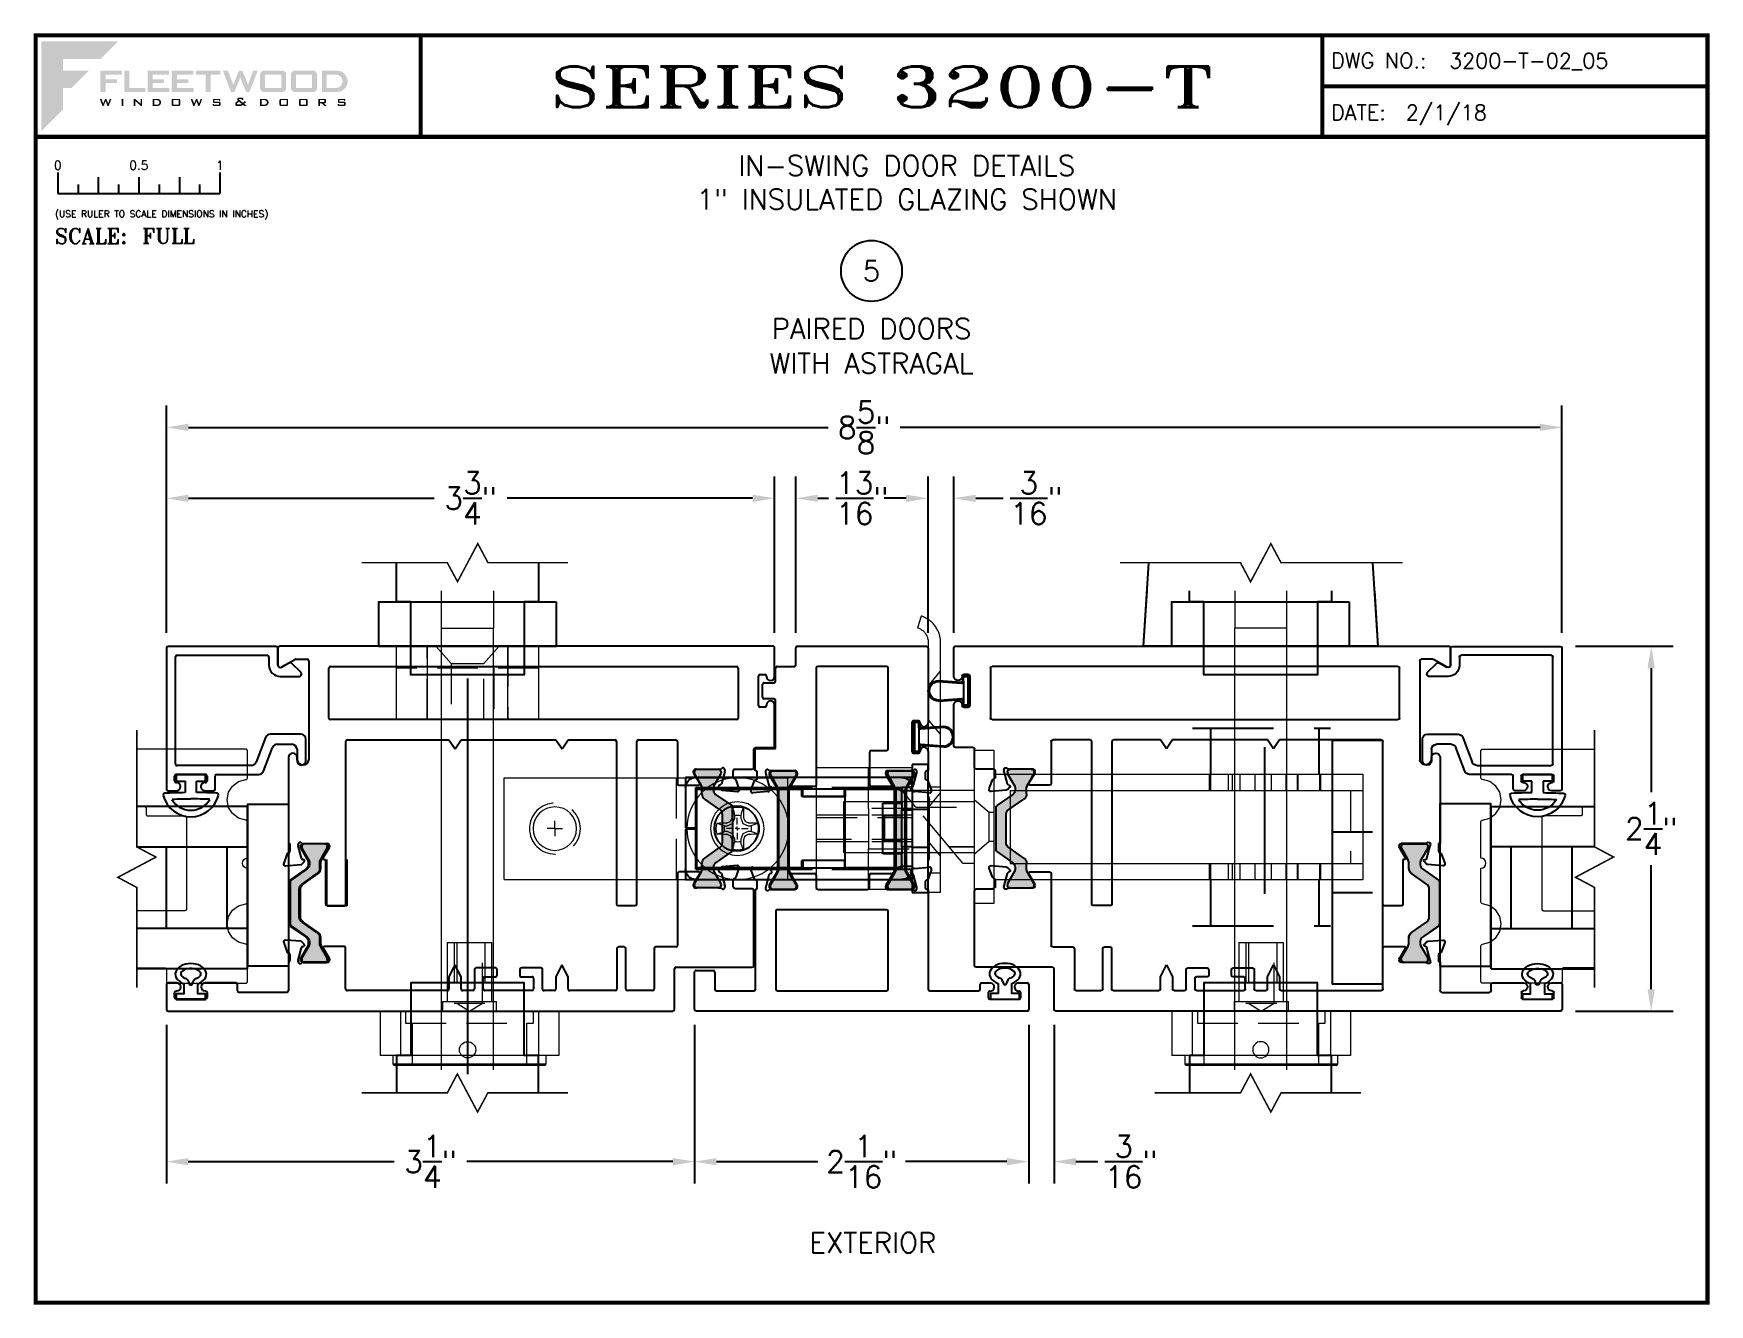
# Paper-space layout 'DETAIL 5' of a CAD drawing. Extents: x 0.1 to 10.5, y 0.1 to 7.9.
# The model-space entities are those that its viewports show. They can reach past a viewport. Long polylines and large blocks are cut down to what shows.
import ezdxf
from ezdxf.enums import TextEntityAlignment as Align

# ---------------------------------------------------------------- set-up
doc = ezdxf.new("R2010")
doc.units = 0
doc.header["$MEASUREMENT"] = 0
for name, pattern in [('C', [0]), ('CENTER', [2, 1.25, -0.25, 0.25, -0.25]), ('HIDDEN', [0.375, 0.25, -0.125]), ('SLD-Solid', [0]), ('TRAZO_Y_PUNTO', [1, 0.5, -0.25, 0, -0.25])]:
    doc.linetypes.add(name, pattern=pattern)
doc.layers.get('0').update_dxf_attribs({"linetype": 'CONTINUOUS'})
doc.layers.get('DEFPOINTS').update_dxf_attribs({"linetype": 'CONTINUOUS'})
for name, color, linetype in [('1', 7, 'CONTINUOUS'), ('Ballons', 7, 'CONTINUOUS'), ('Cen', 1, 'CENTER'), ('DIM', 7, 'CONTINUOUS'), ('GLASS', 7, 'CONTINUOUS'), ('I-Strut', 7, 'CONTINUOUS'), ('INERTIA', 7, 'CONTINUOUS'), ('PROFILE NUMBER', 150, 'CONTINUOUS'), ('SEAL', 7, 'CONTINUOUS'), ('TEXT', 7, 'CONTINUOUS'), ('VENT', 5, 'CONTINUOUS')]:
    doc.layers.add(name, color=color, linetype=linetype)
doc.layers.add('VP', color=40, linetype='CONTINUOUS', plot=False)
doc.layers.get('VP').off()
doc.styles.add('ROMANS', font='romans')
doc.styles.add('ROMANT', font='romant')
doc.styles.add('SIMPLEX-094', font='simplex.shx', dxfattribs={"height": 0.094})
doc.styles.get("Standard").update_dxf_attribs({"font": 'simplex.shx'})
doc.dimstyles.new('FULL SCALE', dxfattribs={"dimscale": 0.75, "dimtxt": 0.18, "dimasz": 0.18, "dimexe": 0.18, "dimexo": 0.125, "dimgap": 0.09, "dimtad": 0, "dimtih": 1, "dimtoh": 1, "dimdec": 4, "dimzin": 0, "dimdsep": 46, "dimlunit": 4, "dimtxsty": 'Standard', "dimcen": 0.09, "dimadec": 0, "dimazin": 0, "dimtfac": 1, "dimtdec": 4, "dimtofl": 0, "dimtmove": 0, "dimatfit": 3, "dimfxl": 0, "dimtolj": 1, "dimtzin": 0, "dimarcsym": 0})

psp = doc.layouts.new('DETAIL 5')

# ---------------------------------------------------------------- texts
at = {"layer": 'TEXT'}
psp.add_text('5', height=0.124, dxfattribs=at).set_placement((5.31325, 6.45469), align=Align.MIDDLE_CENTER)
for s, p in [('PAIRED DOORS', (5.31325, 6.03632)), ('WITH ASTRAGAL', (5.31325, 5.82318))]:
    psp.add_text(s, height=0.125, dxfattribs=at).set_placement(p, align=Align.CENTER)
psp.add_text('EXTERIOR', height=0.125, dxfattribs=at).set_placement((5.32168, 0.46203), align=Align.MIDDLE)
at = {"layer": 'TEXT', "insert": (5.53027, 7.16681), "char_height": 0.125, "width": 2.9166667, "attachment_point": 2}
psp.add_mtext('IN-SWING DOOR DETAILS\\P1" INSULATED GLAZING SHOWN', dxfattribs=at)

msp = doc.modelspace()

# ---------------------------------------------------------------- blocks, each defined once
blk = doc.blocks.new('Fleetwood_Logo_6-10-15')
h = blk.add_hatch(color=154)
h.dxf.hatch_style = 1
h.paths.add_polyline_path([(0.2526, -0.0017), (0.0019, -0.0017), (0.0019, -0.2942), (0.0725, -0.2236), (0.0725, -0.1535), (0.1007, -0.1535), (0.1567, -0.0976), (0.0725, -0.0976), (0.0725, -0.0596), (0.1946, -0.0596)])
h = blk.add_hatch(color=251)
h.dxf.hatch_style = 1
h.paths.add_polyline_path([(0.2487, -0.1256), (0.2112, -0.1256), (0.2112, -0.1102), (0.2647, -0.1102), (0.2647, -0.0976), (0.1946, -0.0976), (0.1946, -0.1667), (0.2112, -0.1667), (0.2112, -0.1377), (0.2487, -0.1377)])
h = blk.add_hatch(color=251)
h.dxf.hatch_style = 1
h.paths.add_polyline_path([(0.2886, -0.0976), (0.272, -0.0976), (0.272, -0.1667), (0.3401, -0.1667), (0.3401, -0.1535), (0.2886, -0.1535)])
h = blk.add_hatch(color=251)
h.dxf.hatch_style = 1
h.paths.add_polyline_path([(0.4175, -0.0976), (0.3474, -0.0976), (0.3474, -0.1667), (0.4185, -0.1667), (0.4185, -0.1534), (0.364, -0.1534), (0.364, -0.1377), (0.4015, -0.1377), (0.4015, -0.1256), (0.364, -0.1256), (0.364, -0.1102), (0.4175, -0.1102)])
h = blk.add_hatch(color=251)
h.dxf.hatch_style = 1
h.paths.add_polyline_path([(0.4965, -0.0976), (0.4264, -0.0976), (0.4264, -0.1667), (0.4975, -0.1667), (0.4975, -0.1534), (0.443, -0.1534), (0.443, -0.1377), (0.4804, -0.1377), (0.4804, -0.1256), (0.443, -0.1256), (0.443, -0.1102), (0.4965, -0.1102)])
h = blk.add_hatch(color=251)
h.dxf.hatch_style = 1
h.paths.add_polyline_path([(0.5842, -0.0976), (0.5054, -0.0976), (0.5054, -0.1102), (0.5365, -0.1102), (0.5365, -0.1667), (0.5531, -0.1667), (0.5531, -0.1102), (0.5842, -0.1102)])
h = blk.add_hatch(color=251)
h.dxf.hatch_style = 1
h.paths.add_polyline_path([(0.6089, -0.0976), (0.5921, -0.0976), (0.6188, -0.1667), (0.63, -0.1667), (0.6489, -0.1192), (0.6679, -0.1667), (0.6789, -0.1667), (0.7056, -0.0976), (0.6908, -0.0976), (0.6742, -0.1433), (0.6558, -0.0976), (0.6446, -0.0976), (0.6261, -0.1433)])
h = blk.add_hatch(color=251)
h.dxf.hatch_style = 1
h.paths.add_polyline_path([(0.7853, -0.0976), (0.726, -0.0976, 0.414214), (0.7133, -0.1102), (0.7133, -0.154, 0.414214), (0.726, -0.1667), (0.7853, -0.1667, 0.414214), (0.798, -0.154), (0.798, -0.1102, 0.414214)])
h.paths.add_polyline_path([(0.7819, -0.1102), (0.7819, -0.154), (0.7294, -0.154), (0.7294, -0.1102)], flags=16)
h = blk.add_hatch(color=251)
h.dxf.hatch_style = 1
h.paths.add_polyline_path([(0.8856, -0.0976), (0.8262, -0.0976, 0.414214), (0.8136, -0.1102), (0.8136, -0.154, 0.414214), (0.8262, -0.1667), (0.8856, -0.1667, 0.414214), (0.8982, -0.154), (0.8982, -0.1102, 0.414214)])
h.paths.add_polyline_path([(0.8822, -0.1102), (0.8822, -0.154), (0.8296, -0.154), (0.8296, -0.1102)], flags=16)
h = blk.add_hatch(color=251)
h.dxf.hatch_style = 1
h.paths.add_polyline_path([(0.9632, -0.0976), (0.914, -0.0976), (0.914, -0.1667), (0.9632, -0.1667, 1)])
h.paths.add_polyline_path([(0.9301, -0.1102), (0.9593, -0.1102, -1), (0.9593, -0.154), (0.9301, -0.154)], flags=16)
h = blk.add_hatch(color=7)
h.dxf.hatch_style = 1
h.paths.add_polyline_path([(0.2301, -0.1891), (0.2251, -0.1891), (0.2196, -0.2043), (0.2134, -0.1891), (0.2097, -0.1891), (0.2035, -0.2043), (0.1978, -0.1891), (0.1922, -0.1891), (0.2011, -0.2121), (0.2048, -0.2121), (0.2112, -0.1963), (0.2175, -0.2121), (0.2212, -0.2121)])
h = blk.add_hatch(color=7)
h.dxf.hatch_style = 1
h.paths.add_polyline_path([(0.2691, -0.1891), (0.2637, -0.1891), (0.2637, -0.2118), (0.2637, -0.2121), (0.2691, -0.2121)])
h = blk.add_hatch(color=7)
h.dxf.hatch_style = 1
h.paths.add_polyline_path([(0.3077, -0.1964), (0.3259, -0.2121), (0.3298, -0.2121), (0.3298, -0.1891), (0.325, -0.1891), (0.325, -0.2047), (0.3067, -0.1891), (0.3029, -0.1891), (0.3029, -0.2121), (0.3077, -0.2121)])
h = blk.add_hatch(color=7)
h.dxf.hatch_style = 1
h.paths.add_polyline_path([(0.3801, -0.1891), (0.3637, -0.1891), (0.3637, -0.2121), (0.3801, -0.2121, 1)])
h.paths.add_polyline_path([(0.3691, -0.2079), (0.3691, -0.1933), (0.3788, -0.1933, -1), (0.3788, -0.2079)], flags=16)
h = blk.add_hatch(color=7)
h.dxf.hatch_style = 1
h.paths.add_polyline_path([(0.4537, -0.2079), (0.4537, -0.1933, 0.414214), (0.4495, -0.1891), (0.4297, -0.1891, 0.414214), (0.4255, -0.1933), (0.4255, -0.2079, 0.414214), (0.4297, -0.2121), (0.4495, -0.2121, 0.414214)])
h.paths.add_polyline_path([(0.4308, -0.2079), (0.4308, -0.1933), (0.4484, -0.1933), (0.4484, -0.2079)], flags=16)
h = blk.add_hatch(color=7)
h.dxf.hatch_style = 1
h.paths.add_polyline_path([(0.5253, -0.1891), (0.5203, -0.1891), (0.5148, -0.2043), (0.5087, -0.1891), (0.5049, -0.1891), (0.4988, -0.2043), (0.493, -0.1891), (0.4874, -0.1891), (0.4963, -0.2121), (0.5001, -0.2121), (0.5064, -0.1963), (0.5127, -0.2121), (0.5164, -0.2121)])
h = blk.add_hatch(color=7)
h.dxf.hatch_style = 1
h.paths.add_polyline_path([(0.5801, -0.1891), (0.5643, -0.1891, 0.414214), (0.56, -0.1933), (0.56, -0.1981, 0.414214), (0.5643, -0.2024), (0.58, -0.2024), (0.58, -0.2078), (0.5637, -0.2078), (0.5637, -0.2052), (0.5591, -0.2062), (0.5591, -0.2078, 0.414214), (0.5634, -0.2121), (0.5805, -0.2121, 0.414214), (0.5848, -0.2078), (0.5848, -0.2024, 0.414214), (0.5805, -0.1982), (0.5648, -0.1982), (0.5648, -0.193), (0.5798, -0.193), (0.5798, -0.1958), (0.5843, -0.1948), (0.5843, -0.1933, 0.414214)])
h = blk.add_hatch(color=7)
h.dxf.hatch_style = 1
h.paths.add_polyline_path([(0.645, -0.1913, -0.222262), (0.6447, -0.1906), (0.6447, -0.1892), (0.6535, -0.1892), (0.6535, -0.193), (0.6587, -0.1918), (0.6587, -0.189, 0.414214), (0.6544, -0.1847), (0.6437, -0.1847, 0.414214), (0.6394, -0.189), (0.6394, -0.1922, 0.222262), (0.6407, -0.1948), (0.6415, -0.1955), (0.6345, -0.1998, 0.260684), (0.6329, -0.2027), (0.6329, -0.2078, 0.414214), (0.6372, -0.2121), (0.6514, -0.2121, 0.17577), (0.6536, -0.2113), (0.657, -0.2085), (0.6614, -0.2121), (0.6699, -0.2121), (0.6613, -0.2049), (0.6676, -0.1997), (0.6637, -0.1964), (0.6574, -0.2017)])
h.paths.add_polyline_path([(0.6532, -0.2052), (0.6509, -0.2072, -0.17577), (0.6502, -0.2074), (0.6382, -0.2074), (0.6382, -0.2033, -0.260684), (0.6387, -0.2025), (0.6451, -0.1985)], flags=16)
h = blk.add_hatch(color=7)
h.dxf.hatch_style = 1
h.paths.add_polyline_path([(0.7294, -0.1891), (0.713, -0.1891), (0.713, -0.2121), (0.7294, -0.2121, 1)])
h.paths.add_polyline_path([(0.7184, -0.2079), (0.7184, -0.1933), (0.7281, -0.1933, -1), (0.7281, -0.2079)], flags=16)
h = blk.add_hatch(color=7)
h.dxf.hatch_style = 1
h.paths.add_polyline_path([(0.8045, -0.2079), (0.8045, -0.1933, 0.414214), (0.8003, -0.1891), (0.7805, -0.1891, 0.414214), (0.7763, -0.1933), (0.7763, -0.2079, 0.414214), (0.7805, -0.2121), (0.8003, -0.2121, 0.414214)])
h.paths.add_polyline_path([(0.7816, -0.2079), (0.7816, -0.1933), (0.7992, -0.1933), (0.7992, -0.2079)], flags=16)
h = blk.add_hatch(color=7)
h.dxf.hatch_style = 1
h.paths.add_polyline_path([(0.8678, -0.2079), (0.8678, -0.1933, 0.414214), (0.8636, -0.1891), (0.8438, -0.1891, 0.414214), (0.8396, -0.1933), (0.8396, -0.2079, 0.414214), (0.8438, -0.2121), (0.8636, -0.2121, 0.414214)])
h.paths.add_polyline_path([(0.8449, -0.2079), (0.8449, -0.1933), (0.8624, -0.1933), (0.8624, -0.2079)], flags=16)
h = blk.add_hatch(color=7)
h.dxf.hatch_style = 1
h.paths.add_polyline_path([(0.9277, -0.1993), (0.9277, -0.1933, 0.414214), (0.9235, -0.1891), (0.9028, -0.1891), (0.9028, -0.2121), (0.9082, -0.2121), (0.9082, -0.2035), (0.9131, -0.2035), (0.9224, -0.2121), (0.9303, -0.2121), (0.9197, -0.2035), (0.9235, -0.2035, 0.414214)])
h.paths.add_polyline_path([(0.9082, -0.1993), (0.9082, -0.1933), (0.9214, -0.1933, -0.414214), (0.9224, -0.1943), (0.9224, -0.1983, -0.414214), (0.9214, -0.1993)], flags=16)
h = blk.add_hatch(color=7)
h.dxf.hatch_style = 1
h.paths.add_polyline_path([(0.9867, -0.1982), (0.971, -0.1982), (0.971, -0.193), (0.9859, -0.193), (0.9859, -0.1958), (0.9905, -0.1948), (0.9905, -0.1933, 0.414214), (0.9863, -0.1891), (0.9705, -0.1891, 0.414214), (0.9662, -0.1933), (0.9662, -0.1981, 0.414214), (0.9705, -0.2024), (0.9862, -0.2024), (0.9862, -0.2078), (0.9699, -0.2078), (0.9699, -0.2052), (0.9653, -0.2062), (0.9653, -0.2078, 0.414214), (0.9696, -0.2121), (0.9867, -0.2121, 0.414214), (0.991, -0.2078), (0.991, -0.2024, 0.414214)])
blk = doc.blocks.new('A-SIZE_L')
for p, q in [((8.095, 7.907), (8.095, 7.282)), ((8.095, 7.594), (10.47, 7.594)), ((0.157, 7.282), (10.47, 7.282))]:
    blk.add_line(p, q)
at = {"const_width": 0.025}
for points in [[(0.157, 7.907), (10.47, 7.907), (10.47, 0.093), (0.157, 0.093), (0.157, 7.907)], [(2.532, 7.907), (2.532, 7.282)], [(8.095, 7.907), (8.095, 7.282)], [(8.095, 7.594), (10.47, 7.594)], [(0.157, 7.282), (10.47, 7.282)]]:
    blk.add_lwpolyline(points, dxfattribs=at)
at = {"xscale": 1.898091133004928, "yscale": 1.898091133004928, "zscale": 1.898091133004928}
blk.add_blockref('Fleetwood_Logo_6-10-15', (0.188, 7.875), dxfattribs=at)
for s, style, p in [('DWG NO.:', 'SIMPLEX-094', (8.149, 7.705)), ('DATE:', 'SIMPLEX-094', (8.148, 7.385)), ('SCALE:', 'ROMANT', (0.276, 6.623))]:
    blk.add_text(s, height=0.094, dxfattribs=dict(style=style)).set_placement(p)
for tag, p, style in [('DWG_NO', (8.878, 7.705), 'SIMPLEX-094'), ('DATE', (8.609, 7.385), 'SIMPLEX-094'), ('SCALE', (0.814, 6.623), 'ROMANT')]:
    blk.add_attdef(tag, p, '', height=0.094, dxfattribs=dict(style=style))
for tag, height, style, width, p, p2 in [('DWG_NO', 0.094, 'SIMPLEX-094', 2.60233, (8.876, 7.704), (10.367, 7.704)), ('PRODUCT', 0.25, 'ROMANT', 2.260212, (3.282, 7.465), (7.345, 7.465))]:
    blk.add_attdef(tag, text='', height=height, dxfattribs=dict(style=style, width=width)).set_placement(p, p2, align=Align.FIT)
blk = doc.blocks.new('Full')
for p, q in [((0.137, -0.219), (0.137, -0.35)), ((0.262, -0.294), (0.262, -0.35)), ((0.387, -0.249), (0.387, -0.35)), ((0.512, -0.294), (0.512, -0.35)), ((0.637, -0.249), (0.637, -0.35)), ((0.762, -0.294), (0.762, -0.35)), ((0.887, -0.249), (0.887, -0.35)), ((1.012, -0.294), (1.012, -0.35)), ((1.137, -0.219), (1.137, -0.35)), ((0.137, -0.35), (1.137, -0.35))]:
    blk.add_line(p, q)
for s, p in [('0', (0.137, -0.219)), ('0.5', (0.637, -0.219)), ('1', (1.137, -0.219))]:
    blk.add_text(s, height=0.055).set_placement(p, align=Align.BOTTOM_CENTER)
at = {"style": 'ROMANS'}
blk.add_text('(USE RULER TO SCALE DIMENSIONS IN INCHES)', height=0.04115, dxfattribs=at).set_placement((0.12, -0.495))
blk = doc.blocks.new('*D64')
at = {"layer": 'DEFPOINTS', "color": 0}
for p in [(9.572, 5.49), (0.965, 4.13), (9.572, 4.13)]:
    blk.add_point(p, dxfattribs=at)
at = {"layer": 'DIM', "color": 0, "lineweight": -2}
for p, q in [((0.965, 4.224), (0.965, 5.625)), ((9.572, 4.224), (9.572, 5.625)), ((1.1, 5.49), (5.046, 5.49)), ((9.437, 5.49), (5.49, 5.49))]:
    blk.add_line(p, q, dxfattribs=at)
at = {"layer": 'DIM', "color": 0}
for points in [[(1.1, 5.513), (1.1, 5.468), (0.965, 5.49)], [(9.437, 5.513), (9.437, 5.468), (9.572, 5.49)]]:
    blk.add_solid(points, dxfattribs=at)
at = {"layer": 'DIM', "color": 0, "insert": (5.268, 5.49), "char_height": 0.135, "attachment_point": 5}
blk.add_mtext('\\A1;8{\\H1.000000x;\\S5/8;}"', dxfattribs=at)
blk = doc.blocks.new('*D103')
at = {"layer": 'Ballons', "color": 0, "lineweight": -2}
for p, q in [((0.965, 4.224), (0.965, 5.188)), ((4.715, 4.224), (4.715, 5.188)), ((1.1, 5.053), (2.615, 5.053)), ((4.58, 5.053), (3.065, 5.053))]:
    blk.add_line(p, q, dxfattribs=at)
at = {"layer": 'Ballons', "color": 0}
for points in [[(1.1, 5.075), (1.1, 5.03), (0.965, 5.053)], [(4.58, 5.075), (4.58, 5.03), (4.715, 5.053)]]:
    blk.add_solid(points, dxfattribs=at)
at = {"layer": 'DEFPOINTS', "color": 0}
for p in [(4.715, 5.053), (0.965, 4.13), (4.715, 4.13)]:
    blk.add_point(p, dxfattribs=at)
at = {"layer": 'Ballons', "color": 0, "insert": (2.84, 5.053), "char_height": 0.135, "attachment_point": 5}
blk.add_mtext('\\A1;3{\\H1.000000x;\\S3/4;}"', dxfattribs=at)
blk = doc.blocks.new('*D104')
at = {"layer": 'Ballons', "color": 0, "lineweight": -2}
for p, q in [((9.656, 4.14), (10.258, 4.14)), ((10.123, 4.005), (10.123, 3.24)), ((10.123, 2.025), (10.123, 2.79)), ((9.656, 1.89), (10.258, 1.89))]:
    blk.add_line(p, q, dxfattribs=at)
at = {"layer": 'Ballons', "color": 0}
for points in [[(10.1, 4.005), (10.145, 4.005), (10.123, 4.14)], [(10.1, 2.025), (10.145, 2.025), (10.123, 1.89)]]:
    blk.add_solid(points, dxfattribs=at)
at = {"layer": 'DEFPOINTS', "color": 0}
for p in [(9.562, 4.14), (10.123, 4.14), (9.562, 1.89)]:
    blk.add_point(p, dxfattribs=at)
at = {"layer": 'Ballons', "color": 0, "insert": (10.123, 3.015), "char_height": 0.135, "attachment_point": 5}
blk.add_mtext('\\A1;2{\\H1.000000x;\\S1/4;}"', dxfattribs=at)
blk = doc.blocks.new('*D105')
at = {"layer": 'Ballons', "color": 0, "lineweight": -2}
for p, q in [((4.847, 4.224), (4.847, 5.188)), ((5.662, 4.224), (5.662, 5.188)), ((4.982, 5.053), (5.047, 5.053)), ((5.527, 5.053), (5.465, 5.053))]:
    blk.add_line(p, q, dxfattribs=at)
at = {"layer": 'Ballons', "color": 0}
for points in [[(4.982, 5.075), (4.982, 5.03), (4.847, 5.053)], [(5.527, 5.075), (5.527, 5.03), (5.662, 5.053)]]:
    blk.add_solid(points, dxfattribs=at)
at = {"layer": 'DEFPOINTS', "color": 0}
for p in [(5.662, 5.053), (4.847, 4.13), (5.662, 4.13)]:
    blk.add_point(p, dxfattribs=at)
at = {"layer": 'Ballons', "color": 0, "insert": (5.256, 5.053), "char_height": 0.135, "attachment_point": 5}
blk.add_mtext('\\A1;{\\H1.000000x;\\S13/16;}"', dxfattribs=at)
blk = doc.blocks.new('*D106')
at = {"layer": 'Ballons', "color": 0, "lineweight": -2}
for p, q in [((0.964, 1.806), (0.964, 0.827)), ((4.222, 1.806), (4.222, 0.827)), ((1.099, 0.962), (2.368, 0.962)), ((4.087, 0.962), (2.818, 0.962))]:
    blk.add_line(p, q, dxfattribs=at)
at = {"layer": 'Ballons', "color": 0}
for points in [[(1.099, 0.984), (1.099, 0.939), (0.964, 0.962)], [(4.087, 0.984), (4.087, 0.939), (4.222, 0.962)]]:
    blk.add_solid(points, dxfattribs=at)
at = {"layer": 'DEFPOINTS', "color": 0}
for p in [(0.964, 1.9), (4.222, 1.9), (0.964, 0.962)]:
    blk.add_point(p, dxfattribs=at)
at = {"layer": 'Ballons', "color": 0, "insert": (2.593, 0.962), "char_height": 0.135, "attachment_point": 5}
blk.add_mtext('\\A1;3{\\H1.000000x;\\S1/4;}"', dxfattribs=at)
blk = doc.blocks.new('*D107')
at = {"layer": 'Ballons', "color": 0, "lineweight": -2}
for p, q in [((4.222, 1.806), (4.222, 0.827)), ((6.283, 1.806), (6.283, 0.827)), ((4.357, 0.962), (4.983, 0.962)), ((6.148, 0.962), (5.523, 0.962))]:
    blk.add_line(p, q, dxfattribs=at)
at = {"layer": 'Ballons', "color": 0}
for points in [[(4.357, 0.984), (4.357, 0.939), (4.222, 0.962)], [(6.148, 0.984), (6.148, 0.939), (6.283, 0.962)]]:
    blk.add_solid(points, dxfattribs=at)
at = {"layer": 'DEFPOINTS', "color": 0}
for p in [(4.222, 1.9), (6.283, 1.9), (6.283, 0.962)]:
    blk.add_point(p, dxfattribs=at)
at = {"layer": 'Ballons', "color": 0, "insert": (5.253, 0.962), "char_height": 0.135, "attachment_point": 5}
blk.add_mtext('\\A1;2{\\H1.000000x;\\S1/16;}"', dxfattribs=at)
blk = doc.blocks.new('*D108')
at = {"layer": 'Ballons', "color": 0, "lineweight": -2}
for p, q in [((5.662, 4.224), (5.662, 5.188)), ((5.821, 4.224), (5.821, 5.188)), ((5.527, 5.053), (5.392, 5.053)), ((5.956, 5.053), (6.125, 5.053))]:
    blk.add_line(p, q, dxfattribs=at)
at = {"layer": 'Ballons', "color": 0}
for points in [[(5.527, 5.075), (5.527, 5.03), (5.662, 5.053)], [(5.956, 5.075), (5.956, 5.03), (5.821, 5.053)]]:
    blk.add_solid(points, dxfattribs=at)
at = {"layer": 'DEFPOINTS', "color": 0}
for p in [(5.821, 5.053), (5.662, 4.13), (5.821, 4.13)]:
    blk.add_point(p, dxfattribs=at)
at = {"layer": 'Ballons', "color": 0, "insert": (6.33, 5.053), "char_height": 0.135, "attachment_point": 5}
blk.add_mtext('\\A1;{\\H1.000000x;\\S3/16;}"', dxfattribs=at)
blk = doc.blocks.new('*D109')
at = {"layer": 'Ballons', "color": 0, "lineweight": -2}
for p, q in [((6.283, 1.806), (6.283, 0.827)), ((6.439, 1.806), (6.439, 0.827)), ((6.148, 0.962), (6.013, 0.962)), ((6.574, 0.962), (6.709, 0.962))]:
    blk.add_line(p, q, dxfattribs=at)
at = {"layer": 'Ballons', "color": 0}
for points in [[(6.148, 0.984), (6.148, 0.939), (6.283, 0.962)], [(6.574, 0.984), (6.574, 0.939), (6.439, 0.962)]]:
    blk.add_solid(points, dxfattribs=at)
at = {"layer": 'DEFPOINTS', "color": 0}
for p in [(6.283, 1.9), (6.439, 1.9), (6.439, 0.962)]:
    blk.add_point(p, dxfattribs=at)
at = {"layer": 'Ballons', "color": 0, "insert": (6.915, 0.962), "char_height": 0.135, "attachment_point": 5}
blk.add_mtext('\\A1;{\\H1.000000x;\\S3/16;}"', dxfattribs=at)
blk = doc.blocks.new('23203')
at = {"color": 7, "linetype": 'Continuous', "lineweight": 15}
for p, q in [((12.641, 67.764), (12.641, 68.534)), ((12.961, 68.534), (12.961, 67.764)), ((12.641, 67.764), (12.961, 67.764)), ((12.641, 64.414), (12.641, 67.764)), ((12.961, 64.414), (12.961, 67.764))]:
    blk.add_line(p, q, dxfattribs=at)
blk.add_circle((12.801, 65.164), 0.05, dxfattribs=at)
blk = doc.blocks.new('Truth Latch')
at = {"color": 7, "linetype": 'SLD-Solid'}
for p, q in [((-1.501, 0.252), (-1.501, 0.315)), ((-1.501, 0.315), (-1.438, 0.315)), ((-1.438, 0.315), (-0.167, 0.315)), ((-0.167, 0.315), (-0.104, 0.315)), ((-0.104, 0.394), (-0.005, 0.394)), ((-0.104, 0.118), (-0.104, 0.394)), ((-0.005, 0.394), (-0.005, 0.118)), ((-1.501, 0.004), (-1.501, 0.252)), ((-1.438, 0.252), (-0.718, 0.252)), ((-1.438, 0.252), (-1.438, 0.004)), ((-1.437, 0.197), (-1.437, 0.244)), ((-1.437, 0.244), (-1.431, 0.244)), ((-1.431, 0.24), (-1.431, 0.244)), ((-0.895, 0.244), (-1.431, 0.244)), ((-1.431, 0.24), (-0.785, 0.24)), ((-1.431, 0.24), (-1.431, -0.24)), ((-1.377, 0.252), (-1.377, 0.244)), ((-1.372, 0.252), (-1.372, 0.244)), ((-1.253, 0.244), (-1.253, 0.252)), ((-0.907, 0.252), (-0.907, 0.244)), ((-0.895, 0.244), (-0.777, 0.244)), ((-0.785, 0.24), (-0.785, 0.197)), ((-0.777, 0.197), (-0.777, 0.244)), ((-0.521, 0.244), (-0.777, 0.244)), ((-0.75, 0.244), (-0.75, 0.252)), ((-0.6, 0.252), (-0.167, 0.252)), ((-0.574, 0.249), (-0.579, 0.244)), ((-0.574, 0.249), (-0.526, 0.249)), ((-0.526, 0.249), (-0.472, 0.249)), ((-0.521, 0.197), (-0.521, 0.244)), ((-0.446, 0.244), (-0.521, 0.244)), ((-0.517, 0.24), (-0.517, 0.197)), ((-0.517, 0.24), (-0.187, 0.24)), ((-0.467, 0.244), (-0.472, 0.249)), ((-0.464, 0.244), (-0.457, 0.252)), ((-0.442, 0.244), (-0.446, 0.244)), ((-0.446, 0.24), (-0.446, 0.244)), ((-0.442, 0.24), (-0.442, 0.252)), ((-0.379, 0.252), (-0.379, 0.25)), ((-0.379, 0.252), (-0.379, 0.25)), ((-0.379, 0.24), (-0.379, 0.25)), ((-0.379, 0.25), (-0.34, 0.25)), ((-0.167, 0.25), (-0.34, 0.25)), ((-0.167, 0.252), (-0.104, 0.252)), ((-0.167, 0.232), (-0.167, 0.252)), ((-0.167, 0.232), (-0.104, 0.232)), ((-0.167, 0.22), (-0.167, 0.157)), ((-0.116, 0.289), (-0.104, 0.289)), ((-1.431, 0.197), (-1.437, 0.197)), ((-1.437, 0.197), (-1.437, -0.197)), ((-0.517, 0.197), (-0.785, 0.197)), ((-0.521, 0.197), (-0.777, 0.197)), ((-0.517, 0.197), (-0.517, -0.197)), ((-0.167, 0.157), (-0.285, 0.157)), ((-0.285, 0.157), (-0.285, -0.157)), ((-0.167, 0.114), (-0.167, 0.157)), ((-0.104, 0.114), (-0.167, 0.114)), ((-0.167, 0.114), (-0.167, -0.114)), ((-0.005, 0.118), (-0.104, 0.118)), ((-0.104, -0.118), (-0.104, 0.118)), ((-0.005, -0.118), (-0.005, 0.118)), ((0, 0.177), (-0.002, 0.177)), ((0, -0.177), (0, 0.177)), ((-1.438, 0.004), (-1.501, 0.004)), ((-0.167, 0.079), (-0.277, 0.079)), ((-0.277, -0.079), (-0.277, 0.079)), ((-1.501, -0.004), (-1.438, -0.004)), ((-1.501, -0.252), (-1.501, -0.004)), ((-1.438, -0.004), (-1.438, -0.252)), ((-0.277, -0.079), (-0.167, -0.079)), ((-1.437, -0.244), (-1.437, -0.197)), ((-1.437, -0.197), (-1.431, -0.197)), ((-0.517, -0.197), (-0.785, -0.197)), ((-0.785, -0.197), (-0.785, -0.24)), ((-0.777, -0.197), (-0.777, -0.244)), ((-0.777, -0.197), (-0.521, -0.197)), ((-0.521, -0.197), (-0.521, -0.244)), ((-0.517, -0.24), (-0.517, -0.197)), ((-0.285, -0.157), (-0.167, -0.157)), ((-0.167, -0.114), (-0.104, -0.114)), ((-0.167, -0.157), (-0.167, -0.114)), ((-0.167, -0.157), (-0.167, -0.22)), ((-0.104, -0.118), (-0.005, -0.118)), ((-0.104, -0.394), (-0.104, -0.118)), ((-0.005, -0.118), (-0.005, -0.394)), ((-0.002, -0.177), (0, -0.177)), ((-1.501, -0.315), (-1.501, -0.252)), ((-1.438, -0.252), (-0.718, -0.252)), ((-1.431, -0.244), (-1.437, -0.244)), ((-0.785, -0.24), (-1.431, -0.24)), ((-1.431, -0.24), (-1.431, -0.244)), ((-1.431, -0.244), (-0.895, -0.244)), ((-1.377, -0.244), (-1.377, -0.252)), ((-1.372, -0.244), (-1.372, -0.252)), ((-1.253, -0.252), (-1.253, -0.244)), ((-0.907, -0.244), (-0.907, -0.252)), ((-0.777, -0.244), (-0.895, -0.244)), ((-0.777, -0.244), (-0.521, -0.244)), ((-0.75, -0.252), (-0.75, -0.244)), ((-0.6, -0.252), (-0.167, -0.252)), ((-0.579, -0.244), (-0.574, -0.249)), ((-0.523, -0.249), (-0.574, -0.249)), ((-0.472, -0.249), (-0.523, -0.249)), ((-0.521, -0.244), (-0.446, -0.244)), ((-0.187, -0.24), (-0.517, -0.24)), ((-0.472, -0.249), (-0.467, -0.244)), ((-0.457, -0.252), (-0.464, -0.244)), ((-0.446, -0.24), (-0.446, -0.244)), ((-0.446, -0.244), (-0.442, -0.244)), ((-0.442, -0.24), (-0.442, -0.252)), ((-0.379, -0.25), (-0.379, -0.24)), ((-0.34, -0.25), (-0.379, -0.25)), ((-0.379, -0.25), (-0.379, -0.252)), ((-0.379, -0.25), (-0.379, -0.252)), ((-0.34, -0.25), (-0.167, -0.25)), ((-0.104, -0.232), (-0.167, -0.232)), ((-0.167, -0.252), (-0.167, -0.232)), ((-0.104, -0.252), (-0.167, -0.252)), ((-0.104, -0.289), (-0.116, -0.289)), ((-1.438, -0.315), (-1.501, -0.315)), ((-0.167, -0.315), (-1.438, -0.315)), ((-0.104, -0.315), (-0.167, -0.315)), ((-0.005, -0.394), (-0.104, -0.394))]:
    blk.add_line(p, q, dxfattribs=at)
at = {"color": 8, "linetype": 'SLD-Solid'}
for p, q in [((-0.895, 0.24), (-0.895, 0.244)), ((-0.34, 0.25), (-0.34, 0.24)), ((-0.895, -0.244), (-0.895, -0.24)), ((-0.34, -0.24), (-0.34, -0.25))]:
    blk.add_line(p, q, dxfattribs=at)
at = {"color": 7, "linetype": 'SLD-Solid'}
blk.add_circle((-1.187, 0), 0.138, dxfattribs=at)
for centre, radius, start, end in [((-1.438, 0.252), 0.063, 90, 180), ((-0.167, 0.252), 0.063, 0, 90), ((-0.187, 0.22), 0.0197, 0, 90), ((-0.039, 0.177), 0.0394, 359.9998, 30.4058), ((-0.039, -0.177), 0.0394, 329.5942, 0.0002), ((-1.438, -0.252), 0.063, 180, 270), ((-0.187, -0.22), 0.0197, 270, 0), ((-0.167, -0.252), 0.063, 270, 0)]:
    blk.add_arc(centre, radius, start, end, dxfattribs=at)
at = {"color": 8, "linetype": 'SLD-Solid'}
for centre, start, end in [((-0.041, 0.177), 359.9999, 24.3041), ((-0.041, -0.177), 335.6959, 0.0001)]:
    blk.add_arc(centre, 0.0394, start, end, dxfattribs=at)
at = {"color": 7, "linetype": 'SLD-Solid'}
blk.add_ellipse((-0.002, 0), major_axis=(0, 0.177), ratio=0.015349, start_param=0.056254, end_param=3.094267, dxfattribs=at)
at = {"color": 8, "linetype": 'SLD-Solid'}
for start_param, end_param in [(0, 0.056254), (3.094267, 3.141593)]:
    blk.add_ellipse((-0.002, 0), major_axis=(0, 0.177), ratio=0.015349, start_param=start_param, end_param=end_param, dxfattribs=at)
blk = doc.blocks.new('Q250T190')
for p, q in [((-0.063, 0.181), (-0.053, 0.041)), ((-0.057, 0.181), (-0.047, 0.04)), ((0.057, 0.172), (0.047, 0.04)), ((0.063, 0.181), (0.053, 0.041)), ((0.057, 0.18), (0.057, 0.172)), ((-0.095, 0.001), (-0.095, 0.026)), ((-0.089, 0.023), (-0.089, 0.004)), ((-0.088, 0.033), (-0.06, 0.033)), ((-0.06, 0.027), (-0.085, 0.027)), ((-0.085, 0), (0.085, 0)), ((-0.06, 0.027), (0.085, 0.027)), ((-0.035, -0.006), (-0.041, 0)), ((-0.035, -0.006), (-0.035, 0)), ((0.06, 0.033), (0.088, 0.033)), ((0.089, 0.004), (0.089, 0.023)), ((0.095, 0.026), (0.095, 0.001)), ((-0.088, -0.006), (-0.041, -0.006)), ((-0.035, -0.012), (-0.041, -0.006)), ((-0.035, -0.006), (0.088, -0.006)), ((0.035, -0.012), (-0.035, -0.012)), ((0.035, -0.012), (0.035, -0.006))]:
    blk.add_line(p, q)
for centre, radius, start, end in [((0, 0.181), 0.063, 0, 180), ((0, 0.18), 0.057, 359.3779, 179.3779), ((-0.088, 0.026), 0.007, 90, 180), ((-0.088, 0.001), 0.007, 180, 270), ((-0.085, 0.023), 0.0035, 90, 180), ((-0.085, 0.004), 0.0035, 180, 270), ((-0.06, 0.04), 0.007, 270, 4.2588), ((0.06, 0.04), 0.013, 180, 270), ((0.06, 0.04), 0.007, 175.7412, 270), ((0.085, 0.004), 0.0035, 270, 0), ((0.088, 0.001), 0.007, 270, 0)]:
    blk.add_arc(centre, radius, start, end)
at = {"extrusion": (0, 0, -1)}
for centre, radius, start, end in [((0.06, 0.04), 0.013, 180, 270.0001), ((-0.085, 0.023), 0.0035, 90, 180), ((-0.088, 0.026), 0.007, 90, 180)]:
    blk.add_arc(centre, radius, start, end, dxfattribs=at)
blk = doc.blocks.new('25199')
at = {"layer": 'PROFILE NUMBER', "color": 5}
for p, q in [((-0.015, 0.111), (-0.008, 0.09)), ((0.008, 0.09), (0.015, 0.111)), ((-0.008, 0.09), (0.008, 0.09))]:
    blk.add_line(p, q, dxfattribs=at)
blk.add_lwpolyline([(-0.043, 0.096), (-0.043, 0.034), (-0.09, 0.034), (-0.09, 0), (0.09, 0), (0.09, 0.034), (0.043, 0.034), (0.043, 0.096)], dxfattribs=at)
for centre, start, end in [((-0.043, 0.101), 19.8289, 69.2012), ((0.043, 0.101), 110.7697, 160.1945)]:
    blk.add_arc(centre, 0.03, start, end, dxfattribs=at)
blk.add_ellipse((0, 0.155), major_axis=(-0.0958, 0), ratio=0.680816, start_param=2.033109, end_param=7.391692, dxfattribs=at)
blk.add_open_spline([(0.033, 0.129), (0.046, 0.134), (0.055, 0.141), (0.064, 0.156), (0.064, 0.161), (0.049, 0.179), (0.03, 0.189), (-0.014, 0.193), (-0.037, 0.186), (-0.062, 0.168), (-0.063, 0.16), (-0.06, 0.147), (-0.05, 0.135), (-0.033, 0.129)], degree=3, knots=[2.056982, 2.056982, 2.056982, 2.056982, 2.724403, 2.724403, 3.660137, 3.660137, 4.595871, 4.595871, 5.531605, 5.531605, 6.467339, 6.467339, 7.36772, 7.36772, 7.36772, 7.36772], dxfattribs=at)
blk = doc.blocks.new('SW_CENTERMARKSYMBOL_0')
at = {"color": 0, "linetype": 'Continuous', "lineweight": 0}
for p, q in [((-0.05, 0), (-0.133, 0)), ((0, 0), (-0.025, 0)), ((0, 0.05), (0, 0.133)), ((0, 0), (0, 0.025)), ((0, 0), (0, -0.025)), ((0, 0), (0.025, 0)), ((0.05, 0), (0.133, 0)), ((0, -0.05), (0, -0.133))]:
    blk.add_line(p, q, dxfattribs=at)
blk = doc.blocks.new('SW_CENTERMARKSYMBOL_1')
at = {"color": 0, "linetype": 'Continuous', "lineweight": 0}
for p, q in [((-0.05, 0), (-0.09425, 0)), ((0, 0), (-0.05, 0)), ((0, 0.05), (0, 0.09425)), ((0, 0), (0, 0.05)), ((0, 0), (0, -0.05)), ((0, 0), (0.05, 0)), ((0.05, 0), (0.09425, 0)), ((0, -0.05), (0, -0.09425))]:
    blk.add_line(p, q, dxfattribs=at)
blk = doc.blocks.new('25204')
at = {"color": 7, "linetype": 'Continuous', "lineweight": 15}
for p, q in [((0.313, 0.313), (-0.313, 0.313)), ((-0.313, 0.313), (-0.313, -1.437)), ((0.313, 0.313), (0.313, -1.437)), ((0.313, -1.437), (-0.313, -1.437))]:
    blk.add_line(p, q, dxfattribs=at)
at = {"color": 7, "linetype": 'HIDDEN', "lineweight": 0}
blk.add_line((0.313, -0.75), (-0.313, -0.75), dxfattribs=at)
blk.add_circle((0, 0), 0.157, dxfattribs=at)
at = {"color": 7, "linetype": 'Continuous', "lineweight": 15}
for centre, radius in [((0, 0), 0.134), ((0, -1.125), 0.165)]:
    blk.add_circle(centre, radius, dxfattribs=at)
at = {"color": 7, "linetype": 'Continuous', "lineweight": 0, "xscale": 0.5, "yscale": 0.5, "zscale": 0.5}
for name, p in [('SW_CENTERMARKSYMBOL_1', (0, 0)), ('SW_CENTERMARKSYMBOL_0', (0, -1.125))]:
    blk.add_blockref(name, p, dxfattribs=at)
blk = doc.blocks.new('25218')
at = {"color": 7, "linetype": 'Continuous', "lineweight": 15}
for p, q in [((-0.438, -0.45), (-0.438, 0)), ((-0.438, 0), (-0.25, 0)), ((-0.25, 0), (-0.25, -0.45)), ((0.249, 0), (-0.25, 0)), ((0.249, -0.45), (0.249, 0)), ((0.249, 0), (0.438, 0)), ((0.438, 0), (0.438, -0.45)), ((-0.25, -0.45), (-0.438, -0.45)), ((0.249, -0.45), (-0.25, -0.45)), ((0.438, -0.45), (0.249, -0.45))]:
    blk.add_line(p, q, dxfattribs=at)
at = {"color": 7, "linetype": 'HIDDEN', "lineweight": 0}
for p, q in [((-0.25, -0.45), (-0.25, 0)), ((-0.193, 0), (-0.101, -0.106)), ((0.101, -0.106), (0.192, 0)), ((0.249, 0), (0.249, -0.45)), ((0.438, -0.135), (-0.438, -0.135)), ((-0.101, -0.106), (0.101, -0.106)), ((-0.101, -0.106), (-0.101, -0.45)), ((0.101, -0.45), (0.101, -0.106)), ((0.162, -0.135), (0.162, -0.45))]:
    blk.add_line(p, q, dxfattribs=at)
blk = doc.blocks.new('hdgh')
at = {"color": 3, "linetype": 'TRAZO_Y_PUNTO'}
for p, q in [((1.226, 0.61), (2.115, 0.61)), ((1.226, -0.61), (2.115, -0.61))]:
    blk.add_line(p, q, dxfattribs=at)
at = {"ltscale": 0.25}
for p, q in [((1.336, 0.61), (1.336, 0.325)), ((2.005, 0.61), (2.005, 0.325)), ((1.336, -0.325), (1.336, -0.61)), ((2.005, -0.325), (2.005, -0.61))]:
    blk.add_line(p, q, dxfattribs=at)
at = {"color": 7, "linetype": 'Continuous', "lineweight": 15}
for p, q in [((-0.118, -0.472), (-0.118, 0.473)), ((-0.118, 0.473), (0, 0.473)), ((0, 0.473), (0, -0.472)), ((0, 0.325), (2.276, 0.325)), ((2.276, 0.325), (2.276, 0.225)), ((0.1, 0.225), (0.1, -0.225)), ((0.1, 0.225), (2.276, 0.225)), ((2.276, 0.225), (2.276, -0.225)), ((0.1, -0.225), (2.276, -0.225)), ((2.276, -0.225), (2.276, -0.325)), ((2.276, -0.325), (0, -0.325)), ((0, -0.472), (-0.118, -0.472))]:
    blk.add_line(p, q, dxfattribs=at)
at = {"color": 7, "linetype": 'HIDDEN', "lineweight": 0}
for p, q in [((1.329, 0.325), (1.329, 0.225)), ((1.336, 0.325), (1.336, 0.225)), ((1.447, 0.225), (1.447, 0.325)), ((1.473, 0.225), (1.473, 0.325)), ((1.519, 0.225), (1.519, 0.325)), ((1.612, 0.225), (1.612, 0.325)), ((1.712, 0.225), (1.712, 0.325)), ((1.804, 0.225), (1.804, 0.325)), ((1.873, 0.225), (1.873, 0.325)), ((1.877, 0.225), (1.877, 0.325)), ((2.011, 0.225), (2.011, 0.325)), ((2.018, 0.225), (2.018, 0.325)), ((2.201, 0.225), (2.201, -0.225)), ((-0.481, 0.123), (-0.51, 0.158)), ((-0.029, 0.089), (-0.118, 0.166)), ((-0.029, -0.088), (-0.029, 0.089)), ((0, 0.089), (-0.029, 0.089)), ((-0.118, -0.166), (-0.029, -0.088)), ((-0.029, -0.088), (0, -0.088)), ((1.329, -0.225), (1.329, -0.325)), ((1.336, -0.225), (1.336, -0.325)), ((1.447, -0.325), (1.447, -0.225)), ((1.473, -0.325), (1.473, -0.225)), ((1.519, -0.325), (1.519, -0.225)), ((1.612, -0.325), (1.612, -0.225)), ((1.712, -0.325), (1.712, -0.225)), ((1.804, -0.325), (1.804, -0.225)), ((1.873, -0.325), (1.873, -0.225)), ((1.877, -0.325), (1.877, -0.225)), ((2.011, -0.325), (2.011, -0.225)), ((2.018, -0.325), (2.018, -0.225))]:
    blk.add_line(p, q, dxfattribs=at)
at = {"color": 5, "linetype": 'Continuous', "lineweight": 15}
for p, q in [((-0.568, 0.227), (-0.118, 0.227)), ((-0.51, 0.158), (-0.568, 0.227)), ((-0.188, -0.226), (-0.246, -0.157)), ((-0.118, -0.226), (-0.188, -0.226))]:
    blk.add_line(p, q, dxfattribs=at)
at = {"color": 1, "linetype": 'Continuous', "lineweight": 15}
for p, q in [((-0.925, 0.158), (-0.118, 0.158)), ((-0.925, -0.157), (-0.925, 0.158)), ((-0.925, -0.157), (-0.118, -0.157))]:
    blk.add_line(p, q, dxfattribs=at)
at = {"color": 5, "linetype": 'HIDDEN', "lineweight": 0}
for p, q in [((-0.481, 0.123), (-0.118, 0.123)), ((-0.275, -0.123), (-0.481, 0.123)), ((-0.481, 0.123), (-0.118, 0.123)), ((-0.246, -0.157), (-0.275, -0.123)), ((-0.118, -0.123), (-0.275, -0.123)), ((-0.275, -0.123), (-0.118, -0.123))]:
    blk.add_line(p, q, dxfattribs=at)
at = {"layer": 'Cen'}
blk.add_line((1.67, 0.493), (1.67, -0.412), dxfattribs=at)
blk = doc.blocks.new('24993')
at = {"color": 7, "linetype": 'Continuous', "lineweight": 15}
for p, q in [((0, 0), (-0.075, 0)), ((-0.075, -0.156), (-0.075, 0)), ((0, -0.156), (0, 0)), ((-0.075, -1.416), (-0.075, -0.156)), ((0, -1.545), (0, -0.156)), ((-0.075, -1.545), (-0.075, -1.416)), ((-0.119, -1.705), (-0.141, -1.633))]:
    blk.add_line(p, q, dxfattribs=at)
at = {"color": 7, "linetype": 'HIDDEN', "lineweight": 0}
for p, q in [((0, -0.12), (-0.075, -0.12)), ((0, -0.228), (-0.075, -0.317)), ((-0.075, -0.523), (0, -0.612)), ((-0.075, -0.651), (0, -0.651)), ((0, -0.978), (-0.075, -1.067)), ((-0.075, -1.273), (0, -1.363))]:
    blk.add_line(p, q, dxfattribs=at)
at = {"color": 7, "linetype": 'Continuous', "lineweight": 15}
blk.add_arc((-0.167, -1.545), 0.167, 335.1087, 0, dxfattribs=at)
for points, knots in [([(-0.141, -1.633), (-0.141, -1.633), (-0.138, -1.632), (-0.13, -1.629), (-0.127, -1.628), (-0.119, -1.624), (-0.115, -1.621), (-0.107, -1.615), (-0.102, -1.611), (-0.094, -1.601), (-0.09, -1.595), (-0.083, -1.582), (-0.08, -1.575), (-0.076, -1.561), (-0.075, -1.553), (-0.075, -1.545)], [0, 0, 0, 0, 0.25, 0.25, 0.375, 0.375, 0.5, 0.5, 0.625, 0.625, 0.75, 0.75, 0.875, 0.875, 1, 1, 1, 1]), ([(-0.016, -1.615), (-0.019, -1.623), (-0.024, -1.631), (-0.033, -1.645), (-0.039, -1.652), (-0.05, -1.665), (-0.056, -1.67), (-0.069, -1.68), (-0.075, -1.684), (-0.086, -1.691), (-0.091, -1.694), (-0.101, -1.699), (-0.105, -1.7), (-0.112, -1.703), (-0.115, -1.704), (-0.118, -1.705), (-0.119, -1.705), (-0.119, -1.705)], [0, 0, 0, 0, 0.125, 0.125, 0.25, 0.25, 0.375, 0.375, 0.5, 0.5, 0.625, 0.625, 0.75, 0.75, 0.875, 0.875, 1, 1, 1, 1])]:
    blk.add_open_spline(points, degree=3, knots=knots, dxfattribs=at)
blk = doc.blocks.new('CORNER BLOCK')
at = {"layer": 'GLASS', "color": 7, "const_width": 0.0094}
blk.add_lwpolyline([(2.21, 15.301), (2.21, 16.028), (2.327, 16.091), (2.092, 16.216), (2.21, 16.278), (2.21, 16.969)], dxfattribs=at)
at = {"layer": 'INERTIA', "color": 4, "lineweight": 13}
for points in [[(2.21, 16.673), (1.964, 16.673, -0.414214), (1.914, 16.723), (1.914, 16.733, 0.414214), (1.864, 16.783), (1.174, 16.783, -0.414214), (1.164, 16.793), (1.164, 16.867, 0.414214), (1.154, 16.877), (0.674, 16.877, 0.414214), (0.664, 16.867), (0.664, 16.647, 0.392661), (0.673, 16.637, -0.928477), (0.673, 16.387, 0.392661), (0.664, 16.377), (0.664, 16.168, -1), (0.664, 16.106), (0.664, 15.881, 0.392661), (0.673, 15.871, -0.928477), (0.673, 15.622, 0.392661), (0.664, 15.612), (0.664, 15.444, 0.414214), (0.674, 15.434), (1.864, 15.434, 0.414214), (1.914, 15.484), (1.914, 15.494, -0.414214), (1.964, 15.544), (2.21, 15.544)], [(2.21, 15.731), (1.924, 15.731, -0.414214), (1.914, 15.741), (1.914, 15.778, 0.414214), (1.904, 15.788), (1.756, 15.788, 0.267949), (1.747, 15.783), (1.704, 15.708, -3.732051), (1.623, 15.708), (1.58, 15.783, 0.267949), (1.571, 15.788), (1.299, 15.788, -0.414214), (1.289, 15.798), (1.289, 15.835, 0.414214), (1.279, 15.845), (1.049, 15.845, -0.414214), (1.039, 15.855), (1.039, 16.42, -0.414214), (1.049, 16.43), (1.571, 16.43, 0.267949), (1.58, 16.435), (1.623, 16.509, -3.732051), (1.704, 16.509), (1.747, 16.435, 0.267949), (1.756, 16.43), (1.904, 16.43, 0.414214), (1.914, 16.44), (1.914, 16.476, -0.414214), (1.924, 16.486), (2.21, 16.486)]]:
    blk.add_lwpolyline(points, format="xyb", dxfattribs=at)
blk = doc.blocks.new('GSFDGSF')
at = {"color": 7, "linetype": 'SLD-Solid', "lineweight": 15}
for p, q in [((-0.065, 0.018), (-0.081, 0.018)), ((-0.032, 0.032), (-0.065, 0.018)), ((-0.018, 0.065), (-0.032, 0.032)), ((-0.018, 0.081), (-0.018, 0.065)), ((0.018, 0.065), (0.018, 0.081)), ((0.032, 0.032), (0.018, 0.065)), ((0.065, 0.018), (0.032, 0.032)), ((0.081, 0.018), (0.065, 0.018)), ((-0.081, -0.018), (-0.065, -0.018)), ((-0.065, -0.018), (-0.032, -0.032)), ((-0.032, -0.032), (-0.018, -0.065)), ((-0.018, -0.065), (-0.018, -0.081)), ((0.018, -0.065), (0.032, -0.032)), ((0.018, -0.081), (0.018, -0.065)), ((0.032, -0.032), (0.065, -0.018)), ((0.065, -0.018), (0.081, -0.018))]:
    blk.add_line(p, q, dxfattribs=at)
blk.add_circle((0, 0), 0.315, dxfattribs=at)
for centre, radius, start, end in [((5.037, 0.004), 5.073, 178.5977, 179.2704), ((0, 0), 0.133, 75.2571, 104.7429), ((-5.037, 0.004), 5.073, 0.7296, 1.4023), ((0, 0), 0.133, 165.2571, 194.7429), ((-0.004, -5.037), 5.073, 90.7296, 91.4023), ((0, 0), 0.0831, 167.7908, 192.2092), ((2.033, -4.91), 5.373, 112.757, 113.0329), ((4.91, -2.033), 5.373, 156.9671, 157.243), ((0, 0), 0.0831, 77.7908, 102.2092), ((-4.91, -2.033), 5.373, 22.757, 23.0329), ((-2.033, -4.91), 5.373, 66.9671, 67.243), ((0.004, -5.037), 5.073, 88.5977, 89.2704), ((0, 0), 0.0831, 347.7908, 12.2092), ((0, 0), 0.133, 345.2571, 14.7429), ((-0.004, 5.037), 5.073, 268.5977, 269.2704), ((2.033, 4.91), 5.373, 246.9671, 247.243), ((4.91, 2.033), 5.373, 202.757, 203.0329), ((5.037, -0.004), 5.073, 180.7296, 181.4023), ((0, 0), 0.0831, 257.7908, 282.2092), ((-5.037, -0.004), 5.073, 358.5977, 359.2704), ((-4.91, 2.033), 5.373, 336.9671, 337.243), ((-2.033, 4.91), 5.373, 292.757, 293.0329), ((0.004, 5.037), 5.073, 270.7296, 271.4023), ((0, 0), 0.133, 255.2571, 284.7429)]:
    blk.add_arc(centre, radius, start, end, dxfattribs=at)
for points in [[(-0.034, 0.128), (-0.028, 0.113), (-0.023, 0.097), (-0.018, 0.081)], [(0.034, 0.128), (0.028, 0.113), (0.023, 0.097), (0.018, 0.081)], [(-0.128, 0.034), (-0.113, 0.028), (-0.097, 0.023), (-0.081, 0.018)], [(0.128, 0.034), (0.113, 0.028), (0.097, 0.023), (0.081, 0.018)], [(-0.128, -0.034), (-0.113, -0.028), (-0.097, -0.023), (-0.081, -0.018)], [(-0.034, -0.128), (-0.028, -0.113), (-0.023, -0.097), (-0.018, -0.081)], [(0.034, -0.128), (0.028, -0.113), (0.023, -0.097), (0.018, -0.081)], [(0.128, -0.034), (0.113, -0.028), (0.097, -0.023), (0.081, -0.018)]]:
    blk.add_open_spline(points, degree=3, dxfattribs=at)
blk = doc.blocks.new('spacer 1')
at = {"layer": 'DIM', "linetype": 'HIDDEN'}
for p, q in [((1.478, 30.669), (1.478, 30.981)), ((1.853, 30.669), (1.853, 30.981))]:
    blk.add_line(p, q, dxfattribs=at)
at = {"layer": 'DIM'}
blk.add_lwpolyline([(0.915, 30.981), (2.415, 30.981), (2.415, 30.669), (0.915, 30.669)], close=True, dxfattribs=at)
blk = doc.blocks.new('25206')
at = {"color": 7, "linetype": 'Continuous', "lineweight": 15}
for p, q in [((-0.375, 0), (-0.375, -0.59)), ((-0.375, 0), (0.375, 0)), ((0.375, 0), (0.375, -0.59)), ((-0.375, -0.59), (0.375, -0.59))]:
    blk.add_line(p, q, dxfattribs=at)
at = {"color": 7, "linetype": 'HIDDEN', "lineweight": 0}
for p, q in [((-0.125, -0.27), (-0.125, 0)), ((-0.082, 0), (-0.082, -0.59)), ((-0.068, 0), (-0.068, -0.59)), ((0.068, -0.59), (0.068, 0)), ((0.082, 0), (0.082, -0.59)), ((0.125, 0), (0.125, -0.27)), ((-0.375, -0.27), (-0.125, -0.27)), ((0.125, -0.27), (-0.125, -0.27)), ((-0.082, -0.27), (-0.082, -0.59)), ((0.082, -0.27), (0.082, -0.59)), ((0.125, -0.27), (0.375, -0.27))]:
    blk.add_line(p, q, dxfattribs=at)
blk = doc.blocks.new('3206-1_Astragal_Component')
for p, q in [((0.834, 0.408), (0.89, 0.428)), ((0.905, 0.416), (0.897, 0.323)), ((0, -0.398), (0, 0.398)), ((0.01, 0.408), (0.472, 0.408)), ((0.46, 0.348), (0.46, 0.318)), ((0.472, 0.358), (0.47, 0.358)), ((0.497, 0.383), (0.497, 0.383)), ((0.623, 0.383), (0.623, 0.383)), ((0.65, 0.358), (0.647, 0.358)), ((0.648, 0.408), (0.768, 0.408)), ((0.65, 0.358), (0.648, 0.358)), ((0.66, 0.318), (0.66, 0.348)), ((0.768, 0.408), (0.768, 0.4)), ((0.778, 0.338), (0.772, 0.338)), ((0.778, 0.39), (0.815, 0.39)), ((0.857, 0.318), (0.781, 0.338)), ((0.894, 0.316), (0.88, 0.301)), ((0.47, 0.308), (0.65, 0.308)), ((0.768, 0.309), (0.768, 0.158)), ((0.866, 0.305), (0.865, 0.309)), ((0.125, 0.152), (0.125, -0.273)), ((0.633, 0.162), (0.135, 0.162)), ((0.643, 0.058), (0.643, 0.152)), ((0.78, 0.146), (0.788, 0.146)), ((0.794, 0.147), (0.854, 0.184)), ((0.866, 0.177), (0.866, 0.058)), ((0.856, 0.048), (0.653, 0.048)), ((0.135, -0.283), (0.856, -0.283)), ((0.866, -0.293), (0.866, -0.434)), ((0.115, -0.408), (0.01, -0.408)), ((0.788, -0.402), (0.78, -0.402)), ((0.854, -0.441), (0.794, -0.404)), ((0.125, -0.523), (0.125, -0.418)), ((0.768, -0.414), (0.768, -0.566)), ((0.215, -0.533), (0.135, -0.533)), ((0.225, -0.603), (0.225, -0.543)), ((0.315, -0.613), (0.235, -0.613)), ((0.325, -0.543), (0.325, -0.603)), ((0.63, -0.533), (0.335, -0.533)), ((0.63, -0.658), (0.63, -0.533)), ((0.772, -0.595), (0.778, -0.595)), ((0.781, -0.595), (0.857, -0.574)), ((0.865, -0.566), (0.866, -0.562)), ((0.88, -0.558), (0.894, -0.572)), ((0.897, -0.58), (0.905, -0.673)), ((0.768, -0.658), (0.63, -0.658)), ((0.768, -0.656), (0.768, -0.658)), ((0.815, -0.646), (0.778, -0.646)), ((0.89, -0.685), (0.834, -0.665))]:
    blk.add_line(p, q)
for centre, radius, start, end in [((0.894, 0.417), 0.0118, 355, 110), ((0.01, 0.398), 0.01, 90, 180), ((0.47, 0.348), 0.01, 90, 180), ((0.47, 0.318), 0.01, 180, 270), ((0.472, 0.383), 0.025, 0, 90), ((0.472, 0.383), 0.025, 270, 360), ((0.648, 0.383), 0.025, 90, 180), ((0.648, 0.383), 0.025, 180, 270), ((0.65, 0.348), 0.01, 0, 90), ((0.65, 0.348), 0.01, 0, 90), ((0.65, 0.318), 0.01, 270, 0), ((0.772, 0.327), 0.0118, 90, 228.1897), ((0.756, 0.309), 0.0118, 0, 48.1897), ((0.778, 0.4), 0.01, 180, 270), ((0.778, 0.327), 0.0118, 75, 90), ((0.815, 0.401), 0.0118, 270, 349.0957), ((0.838, 0.397), 0.0118, 110, 169.0957), ((0.854, 0.306), 0.0118, 15, 75), ((0.886, 0.324), 0.0118, 315, 355), ((0.874, 0.307), 0.00787, 195, 315), ((0.135, 0.152), 0.01, 90, 180), ((0.633, 0.152), 0.01, 0, 90), ((0.78, 0.158), 0.0118, 180, 270), ((0.788, 0.158), 0.0118, 270, 301.4), ((0.858, 0.177), 0.00787, 360, 121.4), ((0.653, 0.058), 0.01, 180.0027, 270.0001), ((0.856, 0.058), 0.01, 270.0001, 0), ((0.135, -0.273), 0.01, 180, 269.9986), ((0.856, -0.293), 0.01, 0, 90), ((0.01, -0.398), 0.01, 180, 269.9986), ((0.115, -0.418), 0.01, 0, 89.9986), ((0.78, -0.414), 0.0118, 90, 180), ((0.788, -0.414), 0.0118, 58.6, 90), ((0.858, -0.434), 0.00787, 238.6, 0), ((0.135, -0.523), 0.01, 180, 270), ((0.215, -0.543), 0.01, 0, 90), ((0.235, -0.603), 0.01, 180, 270), ((0.315, -0.603), 0.01, 270, 0), ((0.335, -0.543), 0.01, 89.9985, 180), ((0.772, -0.583), 0.0118, 131.8103, 270), ((0.756, -0.566), 0.0118, 311.8103, 0), ((0.778, -0.583), 0.0118, 270, 285), ((0.854, -0.563), 0.0118, 285, 345), ((0.874, -0.564), 0.00787, 45, 165), ((0.886, -0.581), 0.0118, 5, 45), ((0.778, -0.656), 0.01, 90, 180), ((0.815, -0.658), 0.0118, 10.9043, 90), ((0.838, -0.654), 0.0118, 190.9043, 250), ((0.894, -0.674), 0.0118, 250, 5)]:
    blk.add_arc(centre, radius, start, end)
blk = doc.blocks.new('3206-2_Astragal_Component')
for p, q in [((-0.173, 0.968), (-0.173, 1.021)), ((-0.163, 1.031), (-0.01, 1.031)), ((-0.083, 0.981), (-0.113, 0.981)), ((-0.073, 0.791), (-0.073, 0.971)), ((0, 1.021), (0, -1.021)), ((-0.173, 0.741), (-0.173, 0.794)), ((-0.135, 0.731), (-0.163, 0.731)), ((-0.113, 0.781), (-0.083, 0.781)), ((-0.125, 0.42), (-0.125, 0.721)), ((-0.88, 0.325), (-0.888, 0.418)), ((-0.872, 0.431), (-0.816, 0.41)), ((-0.862, 0.304), (-0.876, 0.318)), ((-0.847, 0.312), (-0.849, 0.307)), ((-0.763, 0.34), (-0.839, 0.32)), ((-0.797, 0.392), (-0.76, 0.392)), ((-0.754, 0.341), (-0.76, 0.341)), ((-0.75, 0.402), (-0.75, 0.41)), ((-0.75, 0.41), (-0.135, 0.41)), ((-0.75, 0.16), (-0.75, 0.311)), ((-0.848, 0.058), (-0.848, 0.179)), ((-0.836, 0.186), (-0.777, 0.15)), ((-0.771, 0.148), (-0.762, 0.148)), ((-0.625, 0.154), (-0.625, 0.091)), ((-0.135, 0.164), (-0.615, 0.164)), ((-0.125, -0.52), (-0.125, 0.154)), ((-0.76, 0.048), (-0.838, 0.048)), ((-0.75, -0.27), (-0.75, 0.038)), ((-0.625, 0.091), (-0.625, -0.52)), ((-0.848, -0.432), (-0.848, -0.29)), ((-0.838, -0.28), (-0.76, -0.28)), ((-0.777, -0.402), (-0.836, -0.438)), ((-0.762, -0.4), (-0.771, -0.4)), ((-0.75, -0.563), (-0.75, -0.412)), ((-0.888, -0.671), (-0.88, -0.577)), ((-0.876, -0.57), (-0.862, -0.556)), ((-0.849, -0.559), (-0.847, -0.564)), ((-0.839, -0.572), (-0.763, -0.592)), ((-0.76, -0.593), (-0.754, -0.593)), ((-0.615, -0.53), (-0.135, -0.53)), ((-0.816, -0.662), (-0.872, -0.683)), ((-0.76, -0.644), (-0.797, -0.644)), ((-0.75, -0.655), (-0.75, -0.654)), ((-0.135, -0.655), (-0.75, -0.655)), ((-0.125, -0.896), (-0.125, -0.665)), ((-0.25, -1.021), (-0.25, -0.916)), ((-0.24, -0.906), (-0.135, -0.906)), ((-0.01, -1.031), (-0.24, -1.031))]:
    blk.add_line(p, q)
for centre, radius, start, end in [((-0.163, 1.021), 0.01, 90, 180), ((-0.148, 0.968), 0.025, 180, 4.9171), ((-0.113, 0.971), 0.01, 90, 184.9171), ((-0.083, 0.971), 0.01, 359.9761, 90), ((-0.01, 1.021), 0.01, 0, 90), ((-0.148, 0.793), 0.025, 356.7242, 175.9465), ((-0.163, 0.741), 0.01, 180, 270), ((-0.135, 0.721), 0.01, 360, 90), ((-0.113, 0.791), 0.01, 176.7242, 270), ((-0.083, 0.791), 0.01, 270, 359.9761), ((-0.876, 0.419), 0.0118, 70, 185), ((-0.135, 0.42), 0.01, 270, 0), ((-0.868, 0.326), 0.0118, 185, 225), ((-0.836, 0.309), 0.0118, 105, 165), ((-0.82, 0.399), 0.0118, 10.9043, 70), ((-0.797, 0.404), 0.0118, 190.9043, 270), ((-0.76, 0.329), 0.0118, 90, 105), ((-0.76, 0.402), 0.01, 270, 0), ((-0.754, 0.329), 0.0118, 311.8103, 90), ((-0.738, 0.311), 0.0118, 131.8103, 180), ((-0.856, 0.309), 0.00787, 225, 345), ((-0.841, 0.179), 0.00787, 58.6, 180), ((-0.771, 0.16), 0.0118, 238.6, 270), ((-0.762, 0.16), 0.0118, 270, 0), ((-0.615, 0.154), 0.01, 90, 180), ((-0.135, 0.154), 0.01, 360, 90), ((-0.838, 0.058), 0.01, 180, 269.9999), ((-0.76, 0.038), 0.01, 360, 90), ((-0.838, -0.29), 0.01, 90.0001, 180), ((-0.76, -0.27), 0.01, 270, 0), ((-0.771, -0.412), 0.0118, 90, 121.4), ((-0.762, -0.412), 0.0118, 360, 90), ((-0.841, -0.432), 0.00787, 180, 301.4), ((-0.868, -0.578), 0.0118, 135, 175), ((-0.856, -0.561), 0.00787, 15, 135), ((-0.836, -0.561), 0.0118, 195, 255), ((-0.76, -0.581), 0.0118, 255, 270), ((-0.754, -0.581), 0.0118, 270, 48.1897), ((-0.738, -0.563), 0.0118, 180, 228.1897), ((-0.615, -0.52), 0.01, 180, 270), ((-0.135, -0.52), 0.01, 270, 360), ((-0.876, -0.672), 0.0118, 175, 290), ((-0.82, -0.651), 0.0118, 290, 349.0957), ((-0.797, -0.656), 0.0118, 90, 169.0957), ((-0.76, -0.654), 0.01, 360, 90), ((-0.135, -0.665), 0.01, 0, 90), ((-0.24, -0.916), 0.01, 90, 180), ((-0.135, -0.896), 0.01, 270, 0), ((-0.24, -1.021), 0.01, 180, 270), ((-0.01, -1.021), 0.01, 270, 0)]:
    blk.add_arc(centre, radius, start, end)
blk = doc.blocks.new('24896_18.6mmX1.6mm_Std_I-Strut')
at = {"layer": 'I-Strut'}
h = blk.add_hatch(color=256, dxfattribs=at)
h.dxf.hatch_style = 1
h.paths.add_polyline_path([(0.366, 0.079), (0.366, 0.098, 0.414214), (0.35, 0.114), (0.342, 0.114, 0.131652), (0.338, 0.113), (0.262, 0.069, -0.131652), (0.239, 0.063), (-0.239, 0.063, -0.131652), (-0.262, 0.069), (-0.299, 0.091), (-0.338, 0.113, 0.131652), (-0.342, 0.114), (-0.35, 0.114, 0.414214), (-0.366, 0.098), (-0.366, 0.079), (-0.366, -0.016), (-0.366, -0.035, 0.414214), (-0.35, -0.051), (-0.342, -0.051, 0.131652), (-0.338, -0.05), (-0.299, -0.028), (-0.262, -0.006, -0.131652), (-0.239, 0), (0.239, 0, -0.131652), (0.262, -0.006), (0.338, -0.05, 0.131652), (0.342, -0.051), (0.35, -0.051, 0.414214), (0.366, -0.035), (0.366, -0.016)])
blk.add_lwpolyline([(-0.239, 0.063), (0.239, 0.063, 0.131652), (0.262, 0.069), (0.338, 0.113, -0.131652), (0.342, 0.114), (0.35, 0.114, -0.414214), (0.366, 0.098), (0.366, 0.079), (0.366, -0.016), (0.366, -0.035, -0.414214), (0.35, -0.051), (0.342, -0.051, -0.131652), (0.338, -0.05), (0.262, -0.006, 0.131652), (0.239, 0), (-0.239, 0, 0.131652), (-0.262, -0.006), (-0.299, -0.028), (-0.338, -0.05, -0.131652), (-0.342, -0.051), (-0.35, -0.051, -0.414214), (-0.366, -0.035), (-0.366, -0.016), (-0.366, 0.079), (-0.366, 0.098, -0.414214), (-0.35, 0.114), (-0.342, 0.114, -0.131652), (-0.338, 0.113), (-0.299, 0.091), (-0.262, 0.069, 0.131652)], format="xyb", close=True, dxfattribs=at)
blk = doc.blocks.new('3206_Astragal_Assembly')
at = {"rotation": 90}
for name, p in [('3206-2_Astragal_Component', (0, 0)), ('24896_18.6mmX1.6mm_Std_I-Strut', (-0.203, -1.116)), ('24896_18.6mmX1.6mm_Std_I-Strut', (0.518, -1.116)), ('3206-1_Astragal_Component', (-0.002, -2.25))]:
    blk.add_blockref(name, p, dxfattribs=at)
blk = doc.blocks.new('25198-18.6mmX6.0mm_Std_I-Strut')
at = {"layer": 'I-Strut'}
h = blk.add_hatch(color=256, dxfattribs=at)
h.dxf.hatch_style = 1
h.paths.add_polyline_path([(0.142, -0.005, 0.244698), (0.132, 0), (-0.132, 0, 0.244698), (-0.142, -0.005), (-0.211, -0.105, -0.244698), (-0.237, -0.118), (-0.255, -0.118, -0.131652), (-0.261, -0.117), (-0.299, -0.095), (-0.338, -0.072, 0.131652), (-0.342, -0.071), (-0.35, -0.071, 0.414214), (-0.366, -0.087), (-0.366, -0.106), (-0.366, -0.201), (-0.366, -0.22, 0.414214), (-0.35, -0.236), (-0.342, -0.236, 0.131652), (-0.338, -0.235), (-0.299, -0.213), (-0.269, -0.195, -0.131652), (-0.246, -0.189), (-0.214, -0.189, 0.244698), (-0.182, -0.172), (-0.117, -0.08, -0.244698), (-0.085, -0.063), (0.085, -0.063, -0.244698), (0.117, -0.08), (0.182, -0.172, 0.244698), (0.214, -0.189), (0.246, -0.189, -0.131652), (0.269, -0.195), (0.338, -0.235, 0.131652), (0.342, -0.236), (0.35, -0.236, 0.414214), (0.366, -0.22), (0.366, -0.201), (0.366, -0.106), (0.366, -0.087, 0.414214), (0.35, -0.071), (0.342, -0.071, 0.131652), (0.338, -0.072), (0.261, -0.117, -0.131652), (0.255, -0.118), (0.237, -0.118, -0.244698), (0.211, -0.105)])
for p, q in [((-0.132, 0), (0.132, 0)), ((-0.366, -0.106), (-0.366, -0.087)), ((-0.35, -0.071), (-0.342, -0.071)), ((-0.338, -0.072), (-0.299, -0.095)), ((-0.299, -0.095), (-0.261, -0.117)), ((-0.211, -0.105), (-0.142, -0.005)), ((-0.117, -0.08), (-0.182, -0.172)), ((0.085, -0.063), (-0.085, -0.063)), ((0.182, -0.172), (0.117, -0.08)), ((0.142, -0.005), (0.211, -0.105)), ((0.261, -0.117), (0.338, -0.072)), ((0.342, -0.071), (0.35, -0.071)), ((0.366, -0.087), (0.366, -0.106)), ((-0.366, -0.201), (-0.366, -0.106)), ((-0.366, -0.22), (-0.366, -0.201)), ((-0.269, -0.195), (-0.299, -0.213)), ((-0.255, -0.118), (-0.237, -0.118)), ((-0.214, -0.189), (-0.246, -0.189)), ((0.246, -0.189), (0.214, -0.189)), ((0.237, -0.118), (0.255, -0.118)), ((0.338, -0.235), (0.269, -0.195)), ((0.366, -0.106), (0.366, -0.201)), ((0.366, -0.201), (0.366, -0.22)), ((-0.342, -0.236), (-0.35, -0.236)), ((-0.299, -0.213), (-0.338, -0.235)), ((0.35, -0.236), (0.342, -0.236))]:
    blk.add_line(p, q, dxfattribs=at)
for centre, radius, start, end in [((-0.132, -0.012), 0.0118, 90, 145), ((0.132, -0.012), 0.0118, 35, 90), ((-0.35, -0.087), 0.0157, 90, 180), ((-0.342, -0.079), 0.00787, 60, 90), ((-0.085, -0.102), 0.0394, 90, 145), ((0.085, -0.102), 0.0394, 35, 90), ((0.342, -0.079), 0.00787, 90, 120), ((0.35, -0.087), 0.0157, 360, 90), ((-0.246, -0.236), 0.0472, 90, 120), ((-0.255, -0.106), 0.0118, 240, 270), ((-0.237, -0.087), 0.0315, 270, 325), ((-0.214, -0.15), 0.0394, 270, 325), ((0.214, -0.15), 0.0394, 215, 270), ((0.237, -0.087), 0.0315, 215, 270), ((0.246, -0.236), 0.0472, 60, 90), ((0.255, -0.106), 0.0118, 270, 300), ((-0.35, -0.22), 0.0157, 180, 270), ((-0.342, -0.228), 0.00787, 270, 300), ((0.342, -0.228), 0.00787, 240, 270), ((0.35, -0.22), 0.0157, 270, 0)]:
    blk.add_arc(centre, radius, start, end, dxfattribs=at)
blk = doc.blocks.new('3204-1_Sash_Component')
for p, q in [((-0.063, 3.054), (-0.063, 0.01)), ((0.124, 3.064), (-0.053, 3.064)), ((0.112, 2.974), (0.112, 3.004)), ((0.122, 3.014), (0.124, 3.014)), ((0.552, 3.064), (0.299, 3.064)), ((0.299, 3.014), (0.302, 3.014)), ((0.312, 3.004), (0.312, 2.974)), ((0.562, 2.946), (0.562, 3.054)), ((0.302, 2.964), (0.122, 2.964)), ((0.686, 2.936), (0.572, 2.936)), ((0.696, 2.818), (0.696, 2.926)), ((0.062, 0.325), (0.062, 2.829)), ((0.072, 2.839), (0.38, 2.839)), ((0.39, 2.829), (0.39, 0.325)), ((0.743, 2.808), (0.706, 2.808)), ((0.817, 2.846), (0.762, 2.826)), ((0.825, 2.741), (0.833, 2.834)), ((0.696, 2.576), (0.696, 2.727)), ((0.699, 2.756), (0.706, 2.756)), ((0.709, 2.756), (0.785, 2.736)), ((0.793, 2.727), (0.794, 2.723)), ((0.807, 2.719), (0.822, 2.734)), ((0.782, 2.602), (0.722, 2.565)), ((0.794, 2.474), (0.794, 2.595)), ((0.716, 2.564), (0.707, 2.564)), ((0.515, 2.224), (0.515, 2.454)), ((0.525, 2.464), (0.784, 2.464)), ((1.527, 2.214), (0.525, 2.214)), ((1.537, 2.099), (1.537, 2.204)), ((0.515, 1.79), (0.515, 2.079)), ((0.525, 2.089), (1.527, 2.089)), ((0.57, 1.753), (0.515, 1.79)), ((0.515, 1.715), (0.57, 1.753)), ((0.515, 1.13), (0.515, 1.715)), ((0.57, 1.093), (0.515, 1.13)), ((0.515, 1.055), (0.57, 1.093)), ((0.515, 0.429), (0.515, 1.055)), ((1.528, 0.419), (0.525, 0.419)), ((0.38, 0.315), (0.072, 0.315)), ((1.166, 0.318), (1.175, 0.318)), ((1.181, 0.316), (1.241, 0.28)), ((1.538, 0.304), (1.538, 0.409)), ((1.154, 0.155), (1.154, 0.306)), ((1.253, 0.287), (1.253, 0.294)), ((1.253, 0.294), (1.528, 0.294)), ((0.017, 0.11), (0.017, 0.18)), ((0.066, 0.022), (0.018, 0.105)), ((0.027, 0.19), (0.639, 0.19)), ((0.639, 0.119), (0.624, 0.119)), ((1.165, 0.125), (1.158, 0.125)), ((1.244, 0.146), (1.168, 0.126)), ((1.253, 0.159), (1.252, 0.154)), ((1.281, 0.148), (1.266, 0.162)), ((1.292, 0.048), (1.284, 0.141)), ((-0.053, 0), (0.053, 0)), ((0.624, 0.065), (1.154, 0.065)), ((1.154, 0.065), (1.154, 0.074)), ((1.154, 0.074), (1.202, 0.074)), ((1.221, 0.056), (1.276, 0.036))]:
    blk.add_line(p, q)
for centre, radius, start, end in [((-0.053, 3.054), 0.01, 90, 180.0086), ((0.122, 3.004), 0.01, 90, 180), ((0.124, 3.039), 0.025, 270, 90), ((0.299, 3.039), 0.025, 90, 270), ((0.302, 3.004), 0.01, 360, 90), ((0.552, 3.054), 0.01, 0, 90), ((0.122, 2.974), 0.01, 180, 270), ((0.302, 2.974), 0.01, 270, 0), ((0.572, 2.946), 0.01, 180, 270), ((0.686, 2.926), 0.01, 0.0003, 90), ((0.072, 2.829), 0.01, 90, 180), ((0.38, 2.829), 0.01, 0, 90), ((0.706, 2.818), 0.01, 180, 270), ((0.743, 2.819), 0.0118, 270, 349.0957), ((0.766, 2.815), 0.0118, 110, 169.0957), ((0.822, 2.835), 0.0118, 355, 110), ((0.699, 2.745), 0.0118, 90, 228.1897), ((0.684, 2.727), 0.0118, 0, 48.1897), ((0.706, 2.745), 0.0118, 75, 90), ((0.782, 2.724), 0.0118, 15, 75), ((0.802, 2.725), 0.00787, 195, 315), ((0.813, 2.742), 0.0118, 315, 355), ((0.786, 2.595), 0.00787, 360, 121.4), ((0.707, 2.576), 0.0118, 180, 270), ((0.716, 2.576), 0.0118, 270, 301.4), ((0.525, 2.454), 0.01, 90, 180), ((0.784, 2.474), 0.01, 270, 0), ((0.525, 2.224), 0.01, 180, 270), ((1.527, 2.204), 0.01, 0, 90), ((0.525, 2.079), 0.01, 90, 180), ((1.527, 2.099), 0.01, 270, 360), ((0.525, 0.429), 0.01, 179.9999, 270), ((1.528, 0.409), 0.01, 360, 90), ((0.072, 0.325), 0.01, 180, 270), ((0.38, 0.325), 0.01, 270, 360), ((1.166, 0.306), 0.0118, 90, 180), ((1.175, 0.306), 0.0118, 58.6, 90), ((1.245, 0.287), 0.00787, 238.6, 0), ((1.528, 0.304), 0.01, 270, 360), ((0.027, 0.18), 0.01, 90, 180), ((0.027, 0.11), 0.01, 180, 210), ((0.624, 0.092), 0.027, 90, 270), ((0.633, 0.155), 0.0359, 278.6646, 81.3354), ((1.158, 0.137), 0.0118, 131.8103, 270), ((1.143, 0.155), 0.0118, 311.8103, 360), ((1.165, 0.137), 0.0118, 270, 285), ((1.241, 0.157), 0.0118, 285, 345), ((1.261, 0.157), 0.00787, 45, 165), ((1.272, 0.14), 0.0118, 5, 45), ((-0.053, 0.01), 0.01, 180, 270), ((0.053, 0.015), 0.015, 269.9988, 29.9988), ((1.202, 0.062), 0.0118, 10.9043, 90), ((1.225, 0.067), 0.0118, 190.9043, 250), ((1.28, 0.047), 0.0118, 250, 5)]:
    blk.add_arc(centre, radius, start, end)
blk = doc.blocks.new('3205-2_Sash_Component')
for p, q in [((-0.193, 3.623), (-0.656, 3.623)), ((-0.81, 3.521), (-0.802, 3.428)), ((-0.739, 3.513), (-0.794, 3.533)), ((-0.666, 3.613), (-0.666, 3.506)), ((-0.183, 3.143), (-0.183, 3.613)), ((-0.798, 3.421), (-0.784, 3.406)), ((-0.771, 3.41), (-0.77, 3.414)), ((-0.761, 3.423), (-0.686, 3.443)), ((-0.682, 3.495), (-0.719, 3.495)), ((-0.682, 3.444), (-0.676, 3.444)), ((-0.666, 3.506), (-0.672, 3.506)), ((-0.672, 3.414), (-0.672, 3.263)), ((-0.771, 3.282), (-0.771, 3.161)), ((-0.699, 3.253), (-0.759, 3.289)), ((-0.684, 3.251), (-0.693, 3.251)), ((-0.761, 3.151), (-0.318, 3.151)), ((-0.308, 3.141), (-0.308, 3.018)), ((0.077, 3.133), (-0.173, 3.133)), ((0.087, 0.01), (0.087, 3.123)), ((-0.298, 3.008), (-0.049, 3.008)), ((-0.039, 2.998), (-0.039, 2.843)), ((-0.308, 2.823), (-0.308, 2.788)), ((-0.049, 2.833), (-0.298, 2.833)), ((-0.298, 2.778), (-0.049, 2.778)), ((-0.039, 2.768), (-0.039, 2.487)), ((-0.124, 2.477), (-0.199, 2.439)), ((-0.199, 2.439), (-0.124, 2.402)), ((-0.049, 2.477), (-0.124, 2.477)), ((-0.124, 2.402), (-0.049, 2.402)), ((-0.039, 2.392), (-0.039, 2.329)), ((-0.179, 2.309), (-0.179, 2.189)), ((-0.049, 2.319), (-0.169, 2.319)), ((-0.169, 2.179), (-0.134, 2.179)), ((-0.124, 2.189), (-0.124, 2.254)), ((-0.114, 2.264), (-0.049, 2.264)), ((-0.039, 2.254), (-0.039, 1.964)), ((-0.179, 2.029), (-0.179, 1.909)), ((-0.134, 2.039), (-0.169, 2.039)), ((-0.124, 1.964), (-0.124, 2.029)), ((-0.169, 1.899), (-0.049, 1.899)), ((-0.049, 1.954), (-0.114, 1.954)), ((-0.039, 1.889), (-0.039, 1.827)), ((-0.124, 1.817), (-0.199, 1.779)), ((-0.199, 1.779), (-0.124, 1.742)), ((-0.049, 1.817), (-0.124, 1.817)), ((-0.124, 1.742), (-0.049, 1.742)), ((-0.039, 1.732), (-0.039, 1.115)), ((-0.312, 1.095), (-0.312, 0.974)), ((-0.049, 1.105), (-0.302, 1.105)), ((-0.3, 0.967), (-0.24, 1.003)), ((-0.234, 1.005), (-0.225, 1.005)), ((-0.214, 0.993), (-0.214, 0.842)), ((-0.343, 0.828), (-0.351, 0.735)), ((-0.325, 0.849), (-0.34, 0.835)), ((-0.311, 0.841), (-0.312, 0.846)), ((-0.227, 0.813), (-0.303, 0.833)), ((-0.335, 0.723), (-0.28, 0.743)), ((-0.261, 0.761), (-0.224, 0.761)), ((-0.217, 0.812), (-0.224, 0.812)), ((-0.214, 0.752), (-0.039, 0.752)), ((-0.028, 0.742), (-0.028, 0.447)), ((-0.087, 0.427), (-0.087, 0.238)), ((-0.039, 0.437), (-0.077, 0.437)), ((-0.037, 0.238), (-0.037, 0.24)), ((-0.027, 0.25), (0.003, 0.25)), ((0.013, 0.24), (0.013, 0.06)), ((-0.087, 0.063), (-0.087, 0.01)), ((-0.077, 0), (0.077, 0)), ((-0.037, 0.06), (-0.037, 0.063)), ((0.003, 0.05), (-0.027, 0.05))]:
    blk.add_line(p, q)
for centre, radius, start, end in [((-0.656, 3.613), 0.01, 90, 180), ((-0.193, 3.613), 0.01, 0, 90), ((-0.798, 3.522), 0.0118, 70, 185), ((-0.79, 3.429), 0.0118, 185, 225), ((-0.758, 3.411), 0.0118, 105, 165), ((-0.743, 3.502), 0.0118, 10.9043, 70), ((-0.719, 3.507), 0.0118, 190.9043, 270), ((-0.682, 3.432), 0.0118, 90, 105), ((-0.682, 3.505), 0.0101, 270.3263, 7.2837), ((-0.676, 3.432), 0.0118, 311.8103, 90), ((-0.66, 3.414), 0.0118, 131.8103, 180), ((-0.779, 3.412), 0.00787, 225, 345), ((-0.763, 3.282), 0.00787, 58.6, 180), ((-0.693, 3.263), 0.0118, 238.6, 270), ((-0.684, 3.263), 0.0118, 270, 0), ((-0.761, 3.161), 0.01, 180, 270), ((-0.318, 3.141), 0.01, 0, 90), ((-0.173, 3.143), 0.01, 180, 270), ((0.077, 3.123), 0.01, 0, 90), ((-0.298, 3.018), 0.01, 180, 270), ((-0.049, 2.998), 0.01, 0, 90), ((-0.298, 2.823), 0.01, 90, 180), ((-0.049, 2.843), 0.01, 270, 360), ((-0.298, 2.788), 0.01, 180, 270), ((-0.049, 2.768), 0.01, 360, 90), ((-0.049, 2.487), 0.01, 269.9914, 360), ((-0.049, 2.392), 0.01, 0.0004, 89.9914), ((-0.169, 2.309), 0.01, 90.0086, 180.0086), ((-0.049, 2.329), 0.01, 270.0086, 0.0086), ((-0.169, 2.189), 0.01, 180.0086, 270.0086), ((-0.134, 2.189), 0.01, 270.0086, 0.0086), ((-0.114, 2.254), 0.01, 90.0086, 180.0086), ((-0.049, 2.254), 0.01, 0.0086, 90.0086), ((-0.169, 2.029), 0.01, 90.0086, 180.0086), ((-0.134, 2.029), 0.01, 0.0086, 90.0086), ((-0.169, 1.909), 0.01, 180.0086, 270.0086), ((-0.114, 1.964), 0.01, 180.0086, 270.0086), ((-0.049, 1.964), 0.01, 270.0086, 0.0086), ((-0.049, 1.889), 0.01, 0.0086, 90.0086), ((-0.049, 1.827), 0.01, 270.0086, 0.0267), ((-0.049, 1.732), 0.01, 0.0049, 90.0084), ((-0.302, 1.095), 0.01, 90, 180), ((-0.049, 1.115), 0.01, 270, 0.0049), ((-0.304, 0.974), 0.00787, 180, 301.4), ((-0.234, 0.993), 0.0118, 90, 121.4), ((-0.225, 0.993), 0.0118, 360, 90), ((-0.331, 0.827), 0.0118, 135, 175), ((-0.32, 0.844), 0.00787, 15, 135), ((-0.3, 0.844), 0.0118, 195, 255), ((-0.217, 0.824), 0.0118, 270, 48.1897), ((-0.202, 0.842), 0.0118, 180, 228.1897), ((-0.339, 0.734), 0.0118, 175, 290), ((-0.284, 0.754), 0.0118, 290, 349.0957), ((-0.261, 0.749), 0.0118, 90, 169.0957), ((-0.224, 0.824), 0.0118, 255, 270), ((-0.224, 0.751), 0.01, 4.7511, 90), ((-0.039, 0.742), 0.01, 0, 90), ((-0.077, 0.427), 0.01, 90, 180), ((-0.039, 0.447), 0.01, 270, 0), ((-0.062, 0.238), 0.025, 180, 0), ((-0.027, 0.24), 0.01, 90, 180), ((0.003, 0.24), 0.01, 0, 90), ((-0.062, 0.063), 0.025, 0, 180), ((-0.077, 0.01), 0.01, 180, 270), ((-0.027, 0.06), 0.01, 180, 270), ((0.003, 0.06), 0.01, 270, 0), ((0.077, 0.01), 0.01, 270, 0)]:
    blk.add_arc(centre, radius, start, end)
blk = doc.blocks.new('3205_Sash_Yoke_Assembly')
at = {"xscale": -1, "rotation": 270}
for name, p in [('3205-2_Sash_Component', (-3.289, -0.077)), ('3204-1_Sash_Component', (-2.602, -2.177)), ('25198-18.6mmX6.0mm_Std_I-Strut', (0.203, -1.115))]:
    blk.add_blockref(name, p, dxfattribs=at)
at = {"rotation": 90.00000000000001}
blk.add_blockref('25198-18.6mmX6.0mm_Std_I-Strut', (-2.533, -0.656), dxfattribs=at)
blk = doc.blocks.new('3200_Meeting_Stile_Assembly')
blk.add_blockref('3205_Sash_Yoke_Assembly', (-1.015, 2.24))
at = {"xscale": -1}
for name, p in [('3206_Astragal_Assembly', (-0.016, 2.25)), ('3205_Sash_Yoke_Assembly', (1.015, 2.24))]:
    blk.add_blockref(name, p, dxfattribs=at)
blk = doc.blocks.new('THURMTURN2')
for p, q in [((-0.725, 0), (0.725, 0)), ((-0.725, 0), (-0.67, -0.85)), ((0.67, -0.85), (0.725, 0)), ((-0.67, -0.85), (0.67, -0.85))]:
    blk.add_line(p, q)
blk = doc.blocks.new('exterior plate')
at = {"color": 7, "linetype": 'Continuous', "lineweight": 15}
for p, q in [((-0.138, 0.733), (-0.138, 0.369)), ((-0.138, 0.733), (0.138, 0.733)), ((0.138, 0.369), (0.138, 0.733)), ((-0.167, 0.369), (-0.167, 0.31)), ((-0.167, 0.369), (0.167, 0.369)), ((0.167, 0.31), (0.167, 0.369)), ((-0.551, 0.31), (-0.551, 0.035)), ((-0.426, 0.31), (-0.551, 0.31)), ((-0.426, 0.31), (-0.426, 0.035)), ((0.426, 0.31), (-0.426, 0.31)), ((0.426, 0.31), (0.426, 0.035)), ((0.551, 0.31), (0.426, 0.31)), ((0.551, 0.31), (0.551, 0.035)), ((-0.426, 0.035), (-0.551, 0.035)), ((-0.472, 0.035), (-0.472, -0.015)), ((0.426, 0.035), (-0.426, 0.035)), ((0.551, 0.035), (0.426, 0.035)), ((0.472, -0.015), (0.472, 0.035)), ((0.462, -0.025), (-0.462, -0.025))]:
    blk.add_line(p, q, dxfattribs=at)
at = {"color": 7, "linetype": 'HIDDEN', "lineweight": 0}
for p, q in [((-0.095, 0.733), (-0.095, 0.358)), ((-0.095, 0.733), (-0.095, 0.358)), ((-0.079, 0.733), (-0.079, 0.358)), ((0.08, 0.358), (0.08, 0.733)), ((0.095, 0.733), (0.095, 0.358)), ((0.095, 0.733), (0.095, 0.358)), ((-0.095, 0.358), (0.095, 0.358)), ((-0.095, 0.358), (0.095, 0.358)), ((-0.079, 0.358), (0.08, 0.358)), ((-0.079, 0.358), (0, 0.31)), ((0, 0.31), (0.08, 0.358)), ((-0.426, 0.31), (-0.426, 0.035)), ((-0.394, 0.31), (-0.394, 0.236)), ((-0.394, 0.236), (0.394, 0.236)), ((-0.354, 0.236), (-0.354, -0.015)), ((0.354, -0.015), (0.354, 0.236)), ((0.394, 0.236), (0.394, 0.31)), ((0.426, 0.31), (0.426, 0.035)), ((-0.354, -0.015), (0.354, -0.015))]:
    blk.add_line(p, q, dxfattribs=at)
at = {"color": 8, "linetype": 'Continuous', "lineweight": 15}
blk.add_line((-0.472, -0.015), (0.472, -0.015), dxfattribs=at)
at = {"color": 7, "linetype": 'Continuous', "lineweight": 15}
for centre, start, end in [((-0.462, -0.015), 180, 270), ((0.462, -0.015), 270, 0)]:
    blk.add_arc(centre, 0.01, start, end, dxfattribs=at)
at = {"color": 7, "linetype": 'HIDDEN', "lineweight": 0}
for centre, start, end in [((-0.364, -0.015), 270, 0), ((0.364, -0.015), 180, 270)]:
    blk.add_arc(centre, 0.01, start, end, dxfattribs=at)
blk = doc.blocks.new('25031')
for p, q in [((-0.035, 0.112), (-0.035, 0.042)), ((0.035, 0.042), (0.035, 0.112)), ((-0.035, 0.042), (-0.09, 0.042)), ((-0.09, 0.042), (-0.09, 0)), ((-0.09, 0), (0.09, 0)), ((0.09, 0.042), (0.035, 0.042)), ((0.09, 0), (0.09, 0.042))]:
    blk.add_line(p, q)
for centre, radius, start, end in [((0, 0.086), 0.175, 14.1622, 165.8685), ((0, 0.086), 0.135, 30.4808, 149.5259), ((-0.16, 0.126), 0.01, 165.8685, 267.1063), ((0, 3.29), 3.179, 267.1063, 269.3654), ((0, 3.29), 3.139, 267.8759, 269.9963), ((0.005, 3.056), 2.904, 269.9005, 272.1922), ((0.005, 3.056), 2.944, 270.5829, 273.0223), ((0.16, 0.126), 0.01, 273.0223, 14.1622)]:
    blk.add_arc(centre, radius, start, end)
blk = doc.blocks.new('3907_1in._Glass_Stop')
for p, q in [((0.15, 0.141), (0.095, 0.086)), ((0.176, 0.015), (0.176, 0.13)), ((0.532, 0.142), (0.532, -0.047)), ((0.695, 0.173), (0.563, 0.173)), ((0.625, 0.118), (0.695, 0.118)), ((0.106, 0), (0, 0)), ((0.093, 0.068), (0.119, 0.023)), ((0.594, -0.004), (0.594, 0.087)), ((-0.01, -0.01), (-0.01, -0.677)), ((0.045, -0.622), (0.045, -0.065)), ((0.055, -0.055), (0.106, -0.055)), ((0.552, -0.076), (0.705, -0.134)), ((0.76, -0.089), (0.614, -0.033)), ((0.725, -0.163), (0.725, -0.622)), ((0.78, -0.377), (0.78, -0.118)), ((0.87, -0.387), (0.79, -0.387)), ((0.88, -0.45), (0.88, -0.397)), ((0.78, -0.627), (0.78, -0.447)), ((0.79, -0.437), (0.82, -0.437)), ((0, -0.687), (0.87, -0.687)), ((0.715, -0.632), (0.055, -0.632)), ((0.82, -0.637), (0.79, -0.637)), ((0.88, -0.677), (0.88, -0.625))]:
    blk.add_line(p, q)
for centre, radius, start, end in [((0.161, 0.13), 0.015, 0, 135), ((0.563, 0.142), 0.031, 90, 180), ((0.625, 0.087), 0.031, 90, 180), ((0.695, 0.146), 0.027, 360, 90), ((0.695, 0.145), 0.027, 270, 360), ((0, -0.01), 0.01, 90, 180), ((0.106, 0.075), 0.015, 135, 210), ((0.106, 0.015), 0.015, 270, 30), ((0.106, 0.015), 0.07, 270, 360), ((0.055, -0.065), 0.01, 90, 180), ((0.563, -0.047), 0.031, 180, 249.1565), ((0.625, -0.004), 0.031, 180, 249.1565), ((0.749, -0.118), 0.031, 0, 69.1565), ((0.694, -0.163), 0.031, 360, 69.1565), ((0.79, -0.377), 0.01, 180, 270), ((0.87, -0.397), 0.01, 360, 90), ((0.79, -0.447), 0.01, 90, 180), ((0.82, -0.447), 0.01, 355.904, 90), ((0.855, -0.45), 0.025, 175.904, 270), ((0.855, -0.45), 0.025, 270, 0), ((0.855, -0.625), 0.025, 90, 184.096), ((0.855, -0.625), 0.025, 360, 90), ((0, -0.677), 0.01, 180, 270), ((0.055, -0.622), 0.01, 180, 270), ((0.715, -0.622), 0.01, 270, 0), ((0.79, -0.627), 0.01, 180, 270), ((0.82, -0.627), 0.01, 270, 4.096), ((0.87, -0.677), 0.01, 270, 0)]:
    blk.add_arc(centre, radius, start, end)
at = {"layer": 'SEAL', "rotation": 90}
blk.add_blockref('25199', (2.167, -0.537), dxfattribs=at)
at = {"layer": 'VENT', "rotation": 270}
blk.add_blockref('25031', (0.78, -0.537), dxfattribs=at)

# ---------------------------------------------------------------- dimensions: what is measured, and where the dimension line sits
at = {"layer": 'Ballons'}
for base, p1, p2, picture, middle in [((4.71525, 5.05293), (0.96453, 4.12977), (4.71525, 4.13022), '*D103', (2.83989, 5.05293)), ((0.96444, 0.96178), (4.22204, 1.90023), (0.96444, 1.90023), '*D106', (2.59324, 0.96178)), ((6.28304, 0.96178), (4.22204, 1.90023), (6.28304, 1.90023), '*D107', (5.25254, 0.96178)), ((6.4392891137, 0.9617797459), (6.2830391137, 1.9002251976), (6.4392891137, 1.9002251976), '*D109', (6.9150033994, 0.9617797459))]:
    dim = psp.add_linear_dim(base=base, p1=p1, p2=p2, dimstyle='FULL SCALE', dxfattribs=at)
    dim.commit()
    dim.dimension.update_dxf_attribs({"geometry": picture, "text_midpoint": middle})
for base, p1, p2, picture, middle in [((5.662416, 5.052932), (4.847071, 4.130226), (5.662416, 4.130225), '*D105', (5.256403, 5.052932)), ((5.82108, 5.05293), (5.66242, 4.13023), (5.82108, 4.13022), '*D108', (6.33032, 5.05293))]:
    dim = psp.add_linear_dim(base=base, p1=p1, p2=p2, dimstyle='FULL SCALE', dxfattribs=at)
    dim.commit()
    dim.dimension.update_dxf_attribs({"geometry": picture, "text_midpoint": middle, "dimtype": 160})
dim = psp.add_linear_dim(base=(10.12269, 4.13977), p1=(9.56189, 1.89023), p2=(9.5618, 4.13977), angle=270, dimstyle='FULL SCALE', override={"dimtmove": 1}, dxfattribs=at)
dim.commit()
dim.dimension.update_dxf_attribs({"geometry": '*D104', "text_midpoint": (10.12269, 3.015), "dimtype": 160})
at = {"layer": 'DIM'}
dim = psp.add_linear_dim(base=(9.5718, 5.49043), p1=(0.96453, 4.12977), p2=(9.5718, 4.12977), dimstyle='FULL SCALE', dxfattribs=at)
dim.commit()
dim.dimension.update_dxf_attribs({"geometry": '*D64', "text_midpoint": (5.26816, 5.49043)})

# ---------------------------------------------------------------- linework, layer by layer
for p, q in [((22.241, 20.023), (22.241, 20.308)), ((22.366, 20.308), (22.366, 20.023)), ((22.366, 20.023), (22.241, 20.023))]:
    msp.add_line(p, q)
at = {"linetype": 'Continuous', "flags": 128}
for points in [[(23.657, 21.898), (23.657, 21.623), (22.563, 21.623), (22.563, 21.898)], [(28.549, 21.898), (28.549, 21.623), (27.455, 21.623), (27.455, 21.898)]]:
    msp.add_lwpolyline(points, close=True, dxfattribs=at)
at = {"layer": '1', "color": 7, "lineweight": 30}
for points in [[(25.092, 20.729), (25.092, 20.251, 0.131652), (25.098, 20.228), (25.142, 20.152, -0.131652), (25.143, 20.148), (25.143, 20.14, -0.414214), (25.127, 20.124), (25.107, 20.124), (25.013, 20.124), (24.993, 20.124, -0.414214), (24.977, 20.14), (24.977, 20.148, -0.131652), (24.978, 20.152), (25.022, 20.228, 0.131652), (25.029, 20.251), (25.029, 20.729, 0.131652), (25.022, 20.752), (25.001, 20.789), (24.978, 20.828, -0.131652), (24.977, 20.832), (24.977, 20.84, -0.414214), (24.993, 20.856), (25.013, 20.856), (25.107, 20.856), (25.127, 20.856, -0.414214), (25.143, 20.84), (25.143, 20.832, -0.131652), (25.142, 20.828), (25.119, 20.789), (25.098, 20.752, 0.131652)], [(25.815, 20.729), (25.815, 20.251, 0.131652), (25.821, 20.228), (25.865, 20.152, -0.131652), (25.866, 20.148), (25.866, 20.14, -0.414214), (25.85, 20.124), (25.83, 20.124), (25.736, 20.124), (25.716, 20.124, -0.414214), (25.701, 20.14), (25.701, 20.148, -0.131652), (25.702, 20.152), (25.745, 20.228, 0.131652), (25.752, 20.251), (25.752, 20.729, 0.131652), (25.745, 20.752), (25.724, 20.789), (25.702, 20.828, -0.131652), (25.701, 20.832), (25.701, 20.84, -0.414214), (25.716, 20.856), (25.736, 20.856), (25.83, 20.856), (25.85, 20.856, -0.414214), (25.866, 20.84), (25.866, 20.832, -0.131652), (25.865, 20.828), (25.842, 20.789), (25.821, 20.752, 0.131652)]]:
    msp.add_lwpolyline(points, format="xyb", close=True, dxfattribs=at)
at = {"layer": '1', "color": 7}
for points in [[(22.079, 20.125, -0.244698), (22.096, 20.157), (22.188, 20.222, 0.244698), (22.205, 20.254), (22.205, 20.286, -0.131652), (22.212, 20.31), (22.229, 20.34), (22.251, 20.379, 0.131652), (22.252, 20.383), (22.252, 20.391, 0.414214), (22.237, 20.406), (22.217, 20.406), (22.123, 20.406), (22.103, 20.406, 0.414214), (22.087, 20.391), (22.087, 20.383, 0.131652), (22.088, 20.379), (22.111, 20.34), (22.133, 20.301, -0.131652), (22.134, 20.295), (22.134, 20.278, -0.244698), (22.121, 20.252), (22.021, 20.182, 0.244698), (22.016, 20.172), (22.016, 19.908, 0.244698), (22.021, 19.899), (22.121, 19.829, -0.244698), (22.134, 19.803), (22.134, 19.785, -0.131652), (22.133, 19.779), (22.088, 19.702, 0.131652), (22.087, 19.698), (22.087, 19.69, 0.414214), (22.103, 19.674), (22.123, 19.674), (22.217, 19.674), (22.237, 19.674, 0.414214), (22.252, 19.69), (22.252, 19.698, 0.131652), (22.251, 19.702), (22.212, 19.771, -0.131652), (22.205, 19.795), (22.205, 19.826, 0.244698), (22.188, 19.859), (22.096, 19.923, -0.244698), (22.079, 19.956)], [(29.042, 20.125, 0.244698), (29.026, 20.157), (28.933, 20.222, -0.244698), (28.916, 20.254), (28.916, 20.286, 0.131652), (28.91, 20.31), (28.893, 20.34), (28.87, 20.379, -0.131652), (28.869, 20.383), (28.869, 20.391, -0.414214), (28.885, 20.406), (28.905, 20.406), (28.999, 20.406), (29.019, 20.406, -0.414214), (29.035, 20.391), (29.035, 20.383, -0.131652), (29.033, 20.379), (29.011, 20.34), (28.989, 20.301, 0.131652), (28.987, 20.295), (28.987, 20.278, 0.244698), (29.001, 20.252), (29.1, 20.182, -0.244698), (29.105, 20.172), (29.105, 19.908, -0.244698), (29.1, 19.899), (29.001, 19.829, 0.244698), (28.987, 19.803), (28.987, 19.785, 0.131652), (28.989, 19.779), (29.033, 19.702, -0.131652), (29.035, 19.698), (29.035, 19.69, -0.414214), (29.019, 19.674), (28.999, 19.674), (28.905, 19.674), (28.885, 19.674, -0.414214), (28.869, 19.69), (28.869, 19.698, -0.131652), (28.87, 19.702), (28.91, 19.771, 0.131652), (28.916, 19.795), (28.916, 19.826, -0.244698), (28.933, 19.859), (29.026, 19.923, 0.244698), (29.042, 19.956)]]:
    msp.add_lwpolyline(points, format="xyb", close=True, dxfattribs=at)
at = {"layer": 'Ballons', "color": 7}
for p, q in [((21.753, 20.635), (19.94, 20.635)), ((21.753, 19.635), (21.753, 20.635)), ((29.423, 20.635), (31.174, 20.635)), ((29.423, 19.635), (29.423, 20.635)), ((19.94, 20.386), (21.753, 20.386)), ((21.253, 19.883), (21.253, 20.386)), ((21.628, 19.883), (21.628, 20.386)), ((31.174, 20.386), (29.423, 20.386)), ((29.548, 19.883), (29.548, 20.386)), ((29.923, 19.883), (29.923, 20.386)), ((21.753, 19.883), (19.94, 19.883)), ((29.423, 19.883), (31.174, 19.883)), ((21.753, 19.635), (19.94, 19.635)), ((29.423, 19.635), (31.174, 19.635))]:
    msp.add_line(p, q, dxfattribs=at)
at = {"layer": 'Ballons', "const_width": 0.0094}
for points in [[(23.73, 22.906), (23.236, 22.906), (23.173, 23.024), (23.048, 22.789), (22.985, 22.906), (22.456, 22.906)], [(23.73, 18.091), (23.235, 18.091), (23.172, 17.973), (23.047, 18.208), (22.985, 18.091), (22.456, 18.091)], [(28.622, 18.091), (28.128, 18.091), (28.065, 17.973), (27.94, 18.208), (27.878, 18.091), (27.348, 18.091)]]:
    msp.add_lwpolyline(points, dxfattribs=at)
at = {"layer": 'Ballons', "linetype": 'Continuous'}
for points in [[(23.547, 22.906), (23.547, 21.898), (23.46, 21.898), (23.46, 21.448), (22.76, 21.448), (22.76, 21.898), (22.672, 21.898), (22.672, 22.906)], [(28.439, 22.906), (28.439, 21.898), (28.352, 21.898), (28.352, 21.448), (27.652, 21.448), (27.652, 21.898), (27.564, 21.898), (27.564, 22.906)], [(23.547, 18.091), (23.547, 19.099), (23.46, 19.099), (23.46, 19.549), (22.76, 19.549), (22.76, 19.099), (22.672, 19.099), (22.672, 18.091)], [(28.439, 18.091), (28.439, 19.099), (28.352, 19.099), (28.352, 19.549), (27.652, 19.549), (27.652, 19.099), (27.564, 19.099), (27.564, 18.091)]]:
    msp.add_lwpolyline(points, dxfattribs=at)
at = {"layer": 'Ballons'}
for points in [[(22.005, 19.65), (21.755, 19.65), (21.755, 20.65), (22.005, 20.65)], [(29.108, 19.651), (29.421, 19.651), (29.421, 20.651), (29.108, 20.651)]]:
    msp.add_lwpolyline(points, close=True, dxfattribs=at)
at = {"layer": 'INERTIA'}
msp.add_line((23.11, 21.424), (23.11, 18.207), dxfattribs=at)

# ---------------------------------------------------------------- block references
for name, p, rotation in [('THURMTURN2', (28.003, 21.624), 180), ('Q250T190', (25.866, 21.065), 270)]:
    msp.add_blockref(name, p, dxfattribs=dict(rotation=rotation))
at = {"xscale": -1, "rotation": 90}
for name, p in [('Q250T190', (26.196, 21.349)), ('25204', (23.649, 20.499))]:
    msp.add_blockref(name, p, dxfattribs=at)
for name, p in [('hdgh', (26.356, 20.509)), ('exterior plate', (23.122, 19.064)), ('exterior plate', (28.006, 19.064))]:
    msp.add_blockref(name, p)
at = {"layer": 'Ballons', "xscale": -1}
for name, p, rotation in [('24993', (26.026, 20.105), 180), ('CORNER BLOCK', (28.697, 36.423), 180), ('spacer 1', (-2.226, 18.627), 270), ('25206', (25.853, 20.499), 270)]:
    msp.add_blockref(name, p, dxfattribs=dict(at, rotation=rotation))
at = {"layer": 'Ballons'}
msp.add_blockref('25218', (23.11, 21.623), dxfattribs=at)
at = {"layer": 'Ballons', "rotation": 180}
msp.add_blockref('CORNER BLOCK', (22.416, 36.423), dxfattribs=at)
at = {"layer": 'Ballons', "xscale": -0.9975, "yscale": 0.9975, "zscale": 0.9975, "rotation": 180}
msp.add_blockref('GSFDGSF', (24.777, 20.499), dxfattribs=at)
at = {"layer": 'DIM'}
msp.add_blockref('23203', (10.309, -46.029), dxfattribs=at)
at = {"layer": 'DIM', "xscale": -1}
msp.add_blockref('23203', (40.804, -46.029), dxfattribs=at)
at = {"layer": 'INERTIA', "color": 7, "linetype": 'C', "xscale": -1, "rotation": 180}
msp.add_blockref('Truth Latch', (25.956, 20.5), dxfattribs=at)
at = {"layer": 'TEXT'}
msp.add_blockref('25199', (26.425, 19.448), dxfattribs=at)
at = {"layer": 'VENT', "rotation": 270}
msp.add_blockref('3907_1in._Glass_Stop', (21.94, 21.613), dxfattribs=at)
at = {"layer": 'VENT', "xscale": -1}
for name, p, rotation in [('3200_Meeting_Stile_Assembly', (25.557, 21.624), 180), ('3907_1in._Glass_Stop', (29.173, 21.613), 90)]:
    msp.add_blockref(name, p, dxfattribs=dict(at, rotation=rotation))

# ---------------------------------------------------------------- linework, layer by layer
for p, q in [((7.02258, 4.65553), (6.98924, 4.14023)), ((8.43924, 4.14023), (8.4059, 4.65553))]:
    psp.add_line(p, q)
at = {"layer": 'Ballons', "color": 7, "const_width": 0.0094}
for points in [[(8.59053, 4.65553), (7.83925, 4.65553), (7.77675, 4.77301), (7.65173, 4.53805), (7.58923, 4.65553), (6.84594, 4.65553)], [(0.78193, 3.62306), (0.78193, 2.90256), (0.89941, 2.84005), (0.66445, 2.71504), (0.78193, 2.65253), (0.78193, 2.03472)], [(9.77302, 3.62306), (9.77302, 2.90303), (9.8905, 2.84053), (9.65554, 2.71552), (9.77302, 2.65301), (9.77302, 2.03472)]]:
    psp.add_lwpolyline(points, dxfattribs=at)
at = {"layer": 'TEXT'}
psp.add_circle((5.31325, 6.45469), 0.188, dxfattribs=at)

# ---------------------------------------------------------------- block references
ref = psp.add_blockref('A-SIZE_L', (0, 0))
ref.add_attrib('DATE', '2/1/18', (8.60916, 7.38469), dxfattribs={"height": 0.094, "style": 'SIMPLEX-094'})
ref.add_attrib('SCALE', 'FULL', (0.81442, 6.62314), dxfattribs={"height": 0.094, "style": 'ROMANT'})
ref.add_attrib('PRODUCT', 'SERIES 3200-T', dxfattribs={"height": 0.25, "style": 'ROMANT', "width": 1.324706}).set_placement((3.32575, 7.46527), (7.42603, 7.46527), align=Align.FIT)
ref.add_attrib('DWG_NO', '3200-T-02_05', (8.87603, 7.70418), dxfattribs={"height": 0.094, "style": 'SIMPLEX-094'})
psp.add_blockref('Full', (0.15675, 7.2815))

psp.set_redraw_order([(e.dxf.handle, doc.entitydb.next_handle()) for e in psp.query("TEXT MTEXT ATTDEF DIMENSION ARC_DIMENSION")])  # texts and dimensions are drawn at this point

# ---------------------------------------------------------------- viewports
at = {"layer": 'VP', "view_target_point": (25.32413, 20.5149)}
for center, size, view_center_point, view_height, status in [((2.82138, 4.6477), (1.56416, 0.3300329), (-2.21435, 2.38338), 0.3300329, 4), ((5.25823, 1.37772), (6.43786, 0.29986859), (0.22251, -2.43199), 0.29986859, 3)]:
    psp.add_viewport(center=center, size=size, view_center_point=view_center_point, view_height=view_height, status=status, dxfattribs=at)
psp.add_viewport(center=(5.27748, 3.00517), size=(8.99109, 2.9550313), view_center_point=(0.24175, -0.02633), view_height=2.9550313, dxfattribs=at)

doc.saveas('drawing.dxf')
